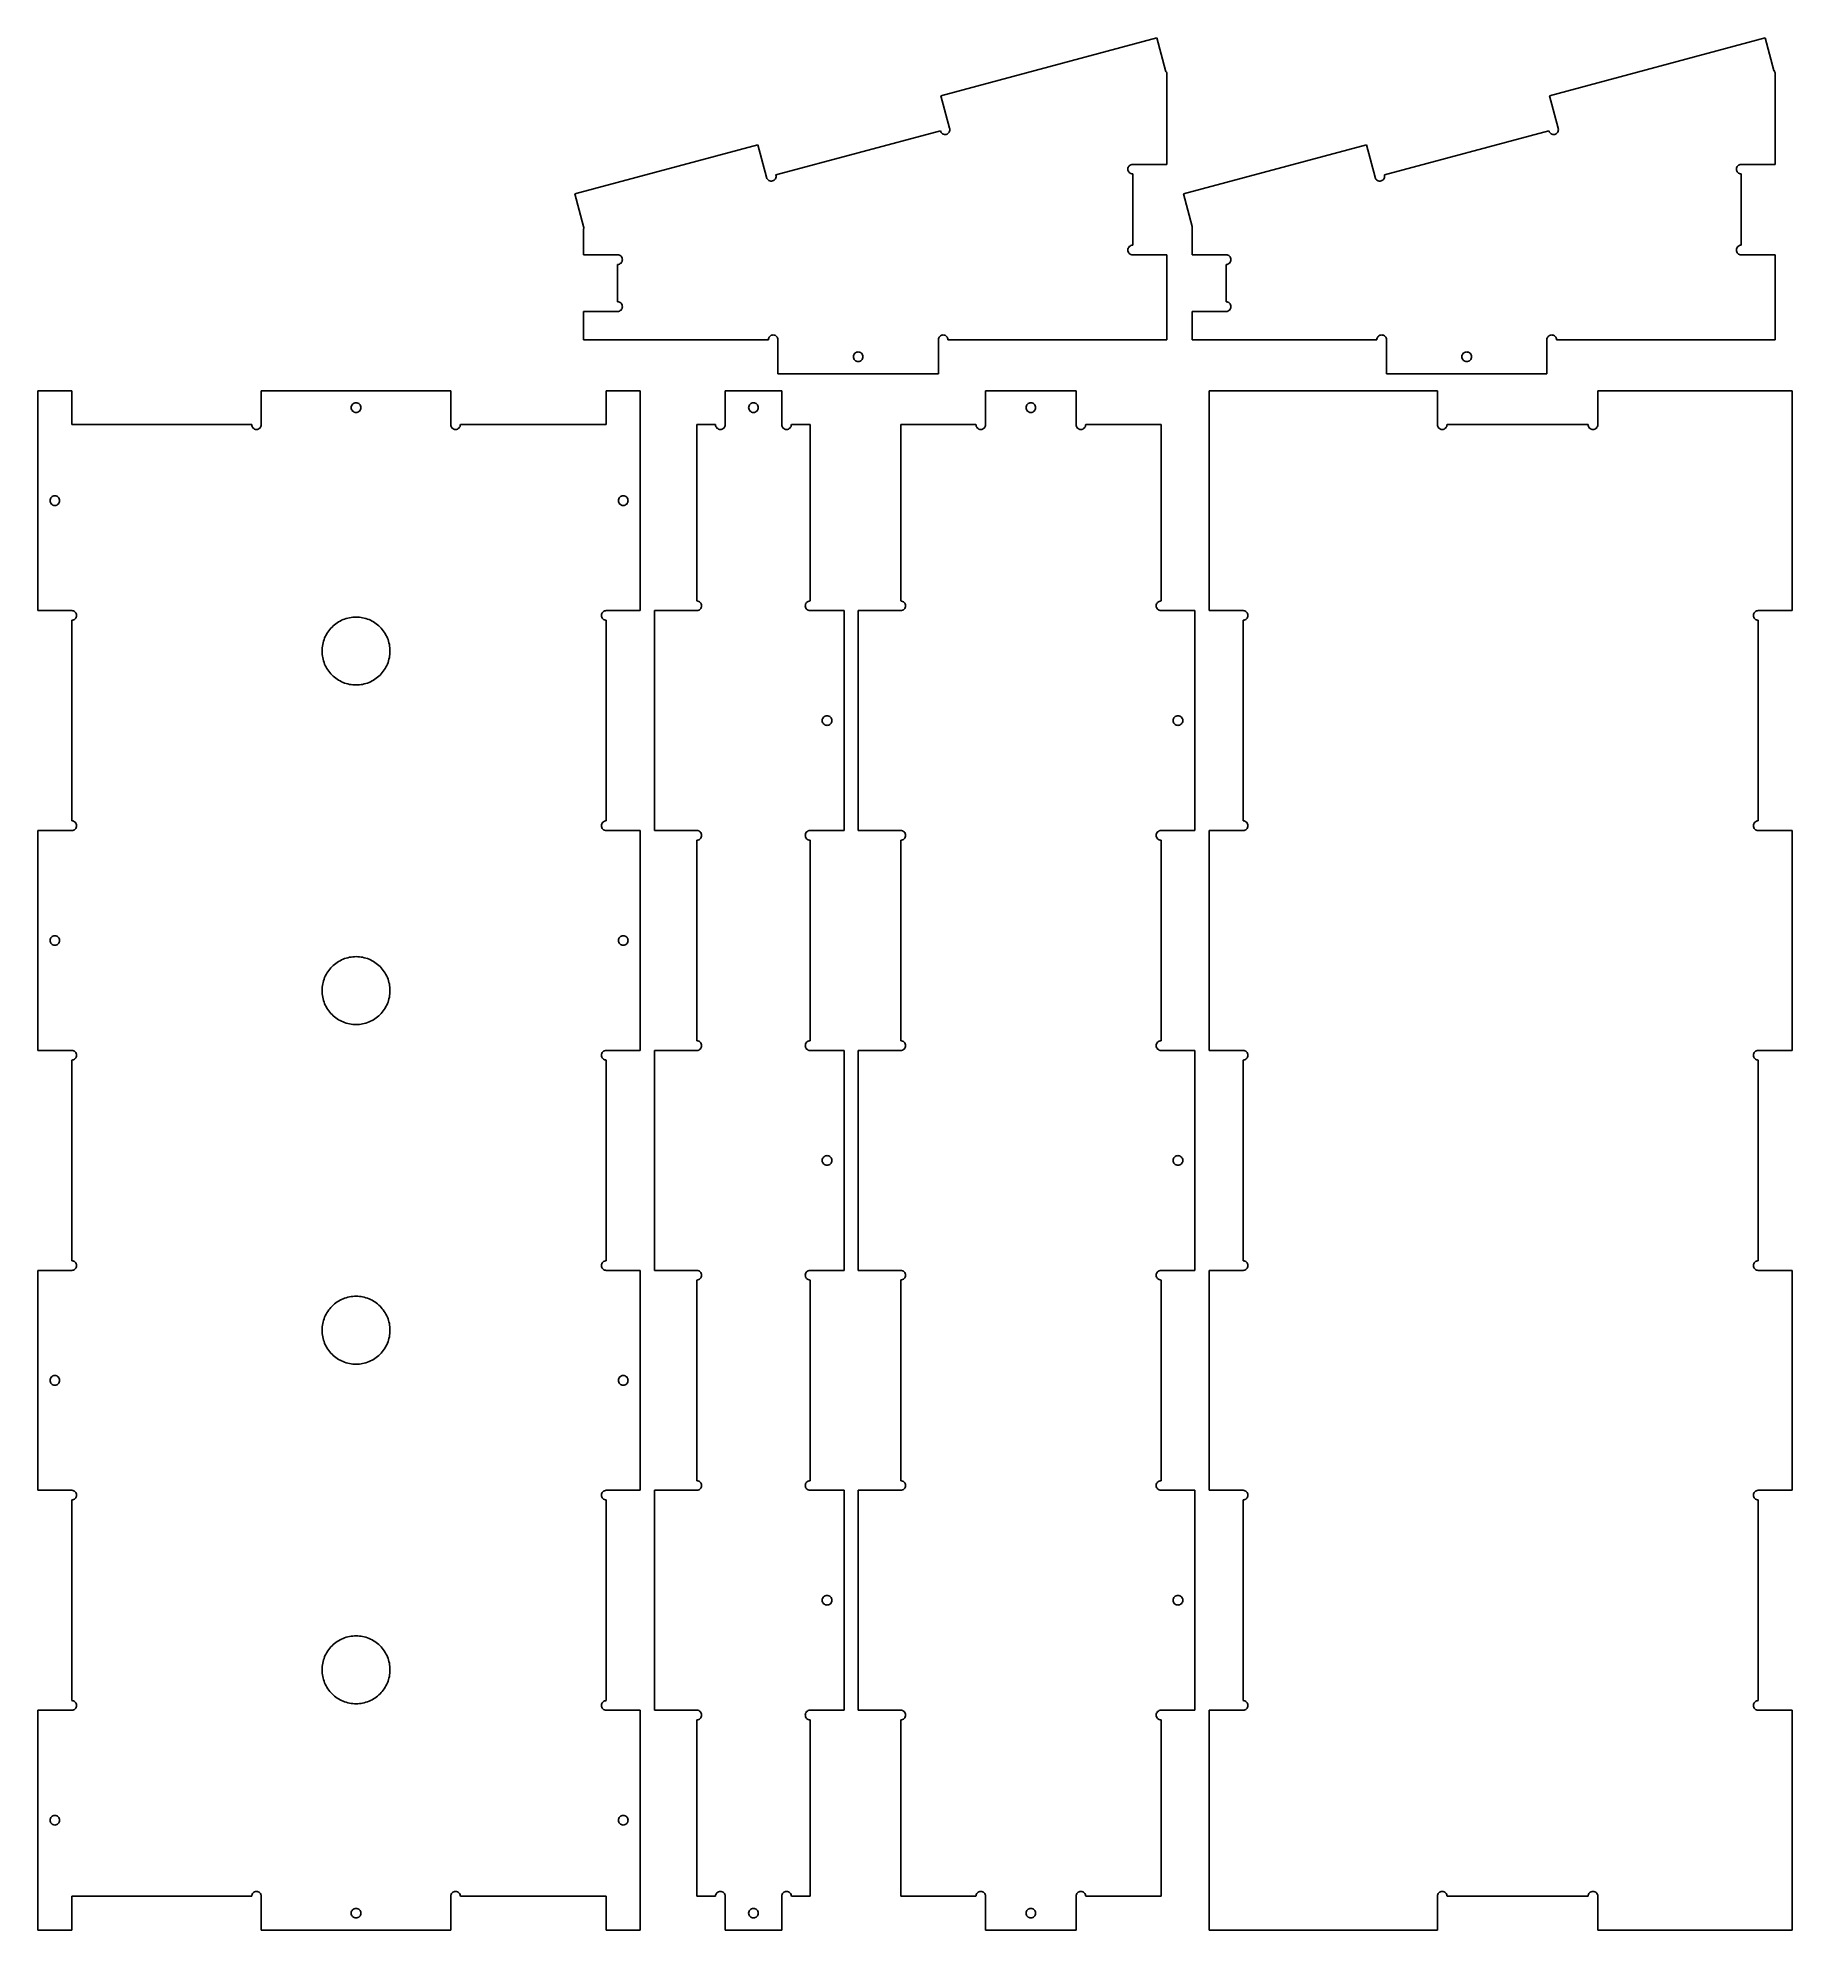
# Model space of a CAD drawing. Header units: metres. Extents: x -213 to 407, y -272 to 397.
import ezdxf

# ---------------------------------------------------------------- set-up
doc = ezdxf.new("R2010")
doc.units = ezdxf.units.M

msp = doc.modelspace()

# ---------------------------------------------------------------- linework, layer by layer
for p, q in [((182.485, 396.679), (106.227, 376.246)), ((185.566, 385.181), (182.485, 396.679)), ((397.485, 396.679), (321.227, 376.246)), ((400.566, 385.181), (397.485, 396.679)), ((185.575, 385.184), (185.566, 385.181)), ((185.591, 385.088), (185.575, 385.184)), ((185.708, 384.776), (185.591, 385.088)), ((185.884, 384.493), (185.708, 384.776)), ((186, 384.37), (185.884, 384.493)), ((186, 351.982), (186, 384.37)), ((400.575, 385.184), (400.566, 385.181)), ((400.591, 385.088), (400.575, 385.184)), ((400.708, 384.776), (400.591, 385.088)), ((400.884, 384.493), (400.708, 384.776)), ((401, 384.37), (400.884, 384.493)), ((401, 351.982), (401, 384.37)), ((106.227, 376.246), (109.308, 364.748)), ((321.227, 376.246), (324.308, 364.748)), ((106.033, 363.871), (47.9166, 348.298)), ((106.049, 363.775), (106.033, 363.871)), ((106.167, 363.463), (106.049, 363.775)), ((106.343, 363.18), (106.167, 363.463)), ((106.57, 362.937), (106.343, 363.18)), ((106.841, 362.743), (106.57, 362.937)), ((107.145, 362.605), (106.841, 362.743)), ((107.469, 362.529), (107.145, 362.605)), ((107.802, 362.518), (107.469, 362.529)), ((108.131, 362.573), (107.802, 362.518)), ((108.443, 362.69), (108.131, 362.573)), ((108.726, 362.866), (108.443, 362.69)), ((108.969, 363.094), (108.726, 362.866)), ((109.163, 363.365), (108.969, 363.094)), ((109.301, 363.668), (109.163, 363.365)), ((109.308, 364.748), (109.299, 364.746)), ((109.299, 364.746), (109.333, 364.655)), ((109.377, 363.993), (109.301, 363.668)), ((109.333, 364.655), (109.388, 364.326)), ((109.388, 364.326), (109.377, 363.993)), ((321.033, 363.871), (262.917, 348.298)), ((321.049, 363.775), (321.033, 363.871)), ((321.167, 363.463), (321.049, 363.775)), ((321.343, 363.18), (321.167, 363.463)), ((321.57, 362.937), (321.343, 363.18)), ((321.841, 362.743), (321.57, 362.937)), ((322.145, 362.605), (321.841, 362.743)), ((322.469, 362.529), (322.145, 362.605)), ((322.802, 362.518), (322.469, 362.529)), ((323.131, 362.573), (322.802, 362.518)), ((323.443, 362.69), (323.131, 362.573)), ((323.726, 362.866), (323.443, 362.69)), ((323.969, 363.094), (323.726, 362.866)), ((324.163, 363.365), (323.969, 363.094)), ((324.301, 363.668), (324.163, 363.365)), ((324.308, 364.748), (324.299, 364.746)), ((324.299, 364.746), (324.333, 364.655)), ((324.377, 363.993), (324.301, 363.668)), ((324.333, 364.655), (324.388, 364.326)), ((324.388, 364.326), (324.377, 363.993)), ((41.5608, 358.918), (-23.1058, 341.591)), ((44.6416, 347.421), (41.5608, 358.918)), ((256.561, 358.918), (191.894, 341.591)), ((259.642, 347.421), (256.561, 358.918)), ((47.9166, 348.298), (47.9508, 348.207)), ((47.9508, 348.207), (48.0051, 347.879)), ((48.0051, 347.879), (47.9942, 347.545)), ((172.3, 350.282), (172.333, 350.614)), ((172.333, 349.95), (172.3, 350.282)), ((172.333, 350.614), (172.429, 350.933)), ((172.429, 349.632), (172.333, 349.95)), ((172.429, 350.933), (172.587, 351.227)), ((172.587, 349.338), (172.429, 349.632)), ((172.587, 351.227), (172.798, 351.484)), ((172.798, 349.08), (172.587, 349.338)), ((172.798, 351.484), (173.056, 351.696)), ((173.056, 348.869), (172.798, 349.08)), ((173.056, 351.696), (173.349, 351.853)), ((173.349, 348.712), (173.056, 348.869)), ((173.349, 351.853), (173.668, 351.949)), ((173.668, 348.615), (173.349, 348.712)), ((173.668, 351.949), (174, 351.982)), ((174, 348.582), (173.668, 348.615)), ((174, 351.982), (186, 351.982)), ((174, 323.4), (174, 348.582)), ((262.917, 348.298), (262.951, 348.207)), ((262.951, 348.207), (263.005, 347.879)), ((263.005, 347.879), (262.994, 347.545)), ((387.3, 350.282), (387.333, 350.614)), ((387.333, 349.95), (387.3, 350.282)), ((387.333, 350.614), (387.429, 350.933)), ((387.429, 349.632), (387.333, 349.95)), ((387.429, 350.933), (387.587, 351.227)), ((387.587, 349.338), (387.429, 349.632)), ((387.587, 351.227), (387.798, 351.484)), ((387.798, 349.08), (387.587, 349.338)), ((387.798, 351.484), (388.056, 351.696)), ((388.056, 348.869), (387.798, 349.08)), ((388.056, 351.696), (388.349, 351.853)), ((388.349, 348.712), (388.056, 348.869)), ((388.349, 351.853), (388.668, 351.949)), ((388.668, 348.615), (388.349, 348.712)), ((388.668, 351.949), (389, 351.982)), ((389, 348.582), (388.668, 348.615)), ((389, 351.982), (401, 351.982)), ((389, 323.4), (389, 348.582)), ((-23.1058, 341.591), (-20, 330)), ((44.6508, 347.423), (44.6416, 347.421)), ((44.6666, 347.327), (44.6508, 347.423)), ((44.784, 347.015), (44.6666, 347.327)), ((44.96, 346.732), (44.784, 347.015)), ((45.1878, 346.489), (44.96, 346.732)), ((45.4587, 346.295), (45.1878, 346.489)), ((45.7623, 346.158), (45.4587, 346.295)), ((46.0868, 346.082), (45.7623, 346.158)), ((46.4199, 346.071), (46.0868, 346.082)), ((46.7487, 346.125), (46.4199, 346.071)), ((47.0606, 346.243), (46.7487, 346.125)), ((47.3436, 346.419), (47.0606, 346.243)), ((47.5869, 346.646), (47.3436, 346.419)), ((47.781, 346.917), (47.5869, 346.646)), ((47.9185, 347.221), (47.781, 346.917)), ((47.9942, 347.545), (47.9185, 347.221)), ((191.894, 341.591), (195, 330)), ((259.651, 347.423), (259.642, 347.421)), ((259.667, 347.327), (259.651, 347.423)), ((259.784, 347.015), (259.667, 347.327)), ((259.96, 346.732), (259.784, 347.015)), ((260.188, 346.489), (259.96, 346.732)), ((260.459, 346.295), (260.188, 346.489)), ((260.762, 346.158), (260.459, 346.295)), ((261.087, 346.082), (260.762, 346.158)), ((261.42, 346.071), (261.087, 346.082)), ((261.749, 346.125), (261.42, 346.071)), ((262.061, 346.243), (261.749, 346.125)), ((262.344, 346.419), (262.061, 346.243)), ((262.587, 346.646), (262.344, 346.419)), ((262.781, 346.917), (262.587, 346.646)), ((262.919, 347.221), (262.781, 346.917)), ((262.994, 347.545), (262.919, 347.221)), ((-20, 330), (-19.9457, 329.671)), ((-19.9566, 329.338), (-20, 329.152)), ((-20, 329.152), (-20, 320)), ((-19.9457, 329.671), (-19.9566, 329.338)), ((195, 330), (195.054, 329.671)), ((195.043, 329.338), (195, 329.152)), ((195, 329.152), (195, 320)), ((195.054, 329.671), (195.043, 329.338)), ((172.3, 321.7), (172.333, 322.032)), ((172.333, 321.368), (172.3, 321.7)), ((172.333, 322.032), (172.429, 322.351)), ((172.429, 321.049), (172.333, 321.368)), ((172.429, 322.351), (172.587, 322.644)), ((172.587, 320.756), (172.429, 321.049)), ((172.587, 322.644), (172.798, 322.902)), ((172.798, 322.902), (173.056, 323.113)), ((173.056, 323.113), (173.349, 323.271)), ((173.349, 323.271), (173.668, 323.367)), ((173.668, 323.367), (174, 323.4)), ((387.3, 321.7), (387.333, 322.032)), ((387.333, 321.368), (387.3, 321.7)), ((387.333, 322.032), (387.429, 322.351)), ((387.429, 321.049), (387.333, 321.368)), ((387.429, 322.351), (387.587, 322.644)), ((387.587, 320.756), (387.429, 321.049)), ((387.587, 322.644), (387.798, 322.902)), ((387.798, 322.902), (388.056, 323.113)), ((388.056, 323.113), (388.349, 323.271)), ((388.349, 323.271), (388.668, 323.367)), ((388.668, 323.367), (389, 323.4)), ((-20, 320), (-8, 320)), ((-8, 320), (-7.66835, 319.967)), ((-7.66835, 316.633), (-8, 316.6)), ((-8, 316.6), (-8, 303.4)), ((-7.66835, 319.967), (-7.34944, 319.871)), ((-7.34944, 316.729), (-7.66835, 316.633)), ((-7.34944, 319.871), (-7.05554, 319.713)), ((-7.05554, 316.886), (-7.34944, 316.729)), ((-7.05554, 319.713), (-6.79793, 319.502)), ((-6.79793, 317.098), (-7.05554, 316.886)), ((-6.79793, 319.502), (-6.5865, 319.244)), ((-6.5865, 317.356), (-6.79793, 317.098)), ((-6.5865, 319.244), (-6.42941, 318.951)), ((-6.42941, 317.649), (-6.5865, 317.356)), ((-6.42941, 318.951), (-6.33267, 318.632)), ((-6.33267, 317.968), (-6.42941, 317.649)), ((-6.33267, 318.632), (-6.3, 318.3)), ((-6.3, 318.3), (-6.33267, 317.968)), ((172.798, 320.498), (172.587, 320.756)), ((173.056, 320.286), (172.798, 320.498)), ((173.349, 320.129), (173.056, 320.286)), ((173.668, 320.033), (173.349, 320.129)), ((174, 320), (173.668, 320.033)), ((186, 320), (174, 320)), ((186, 290), (186, 320)), ((195, 320), (207, 320)), ((207, 320), (207.332, 319.967)), ((207.332, 316.633), (207, 316.6)), ((207, 316.6), (207, 303.4)), ((207.332, 319.967), (207.651, 319.871)), ((207.651, 316.729), (207.332, 316.633)), ((207.651, 319.871), (207.944, 319.713)), ((207.944, 316.886), (207.651, 316.729)), ((207.944, 319.713), (208.202, 319.502)), ((208.202, 317.098), (207.944, 316.886)), ((208.202, 319.502), (208.413, 319.244)), ((208.413, 317.356), (208.202, 317.098)), ((208.413, 319.244), (208.571, 318.951)), ((208.571, 317.649), (208.413, 317.356)), ((208.571, 318.951), (208.667, 318.632)), ((208.667, 317.968), (208.571, 317.649)), ((208.667, 318.632), (208.7, 318.3)), ((208.7, 318.3), (208.667, 317.968)), ((387.798, 320.498), (387.587, 320.756)), ((388.056, 320.286), (387.798, 320.498)), ((388.349, 320.129), (388.056, 320.286)), ((388.668, 320.033), (388.349, 320.129)), ((389, 320), (388.668, 320.033)), ((401, 320), (389, 320)), ((401, 290), (401, 320)), ((-8, 303.4), (-7.66835, 303.367)), ((-7.66835, 303.367), (-7.34944, 303.271)), ((-7.34944, 303.271), (-7.05554, 303.113)), ((-7.05554, 303.113), (-6.79793, 302.902)), ((-6.79793, 302.902), (-6.5865, 302.644)), ((-6.5865, 302.644), (-6.42941, 302.351)), ((-6.42941, 301.049), (-6.5865, 300.756)), ((-6.42941, 302.351), (-6.33267, 302.032)), ((-6.33267, 301.368), (-6.42941, 301.049)), ((-6.33267, 302.032), (-6.3, 301.7)), ((-6.3, 301.7), (-6.33267, 301.368)), ((207, 303.4), (207.332, 303.367)), ((207.332, 303.367), (207.651, 303.271)), ((207.651, 303.271), (207.944, 303.113)), ((207.944, 303.113), (208.202, 302.902)), ((208.202, 302.902), (208.413, 302.644)), ((208.413, 302.644), (208.571, 302.351)), ((208.571, 301.049), (208.413, 300.756)), ((208.571, 302.351), (208.667, 302.032)), ((208.667, 301.368), (208.571, 301.049)), ((208.667, 302.032), (208.7, 301.7)), ((208.7, 301.7), (208.667, 301.368)), ((-8, 300), (-20, 300)), ((-20, 300), (-20, 290)), ((-7.66835, 300.033), (-8, 300)), ((-7.34944, 300.129), (-7.66835, 300.033)), ((-7.05554, 300.286), (-7.34944, 300.129)), ((-6.79793, 300.498), (-7.05554, 300.286)), ((-6.5865, 300.756), (-6.79793, 300.498)), ((207, 300), (195, 300)), ((195, 300), (195, 290)), ((207.332, 300.033), (207, 300)), ((207.651, 300.129), (207.332, 300.033)), ((207.944, 300.286), (207.651, 300.129)), ((208.202, 300.498), (207.944, 300.286)), ((208.413, 300.756), (208.202, 300.498)), ((-20, 290), (45.2667, 290)), ((45.2667, 290), (45.2993, 290.332)), ((45.2993, 290.332), (45.3961, 290.651)), ((45.3961, 290.651), (45.5532, 290.944)), ((45.5532, 290.944), (45.7646, 291.202)), ((45.7646, 291.202), (46.0222, 291.413)), ((46.0222, 291.413), (46.3161, 291.571)), ((46.3161, 291.571), (46.635, 291.667)), ((46.635, 291.667), (46.9667, 291.7)), ((46.9667, 291.7), (47.2983, 291.667)), ((47.2983, 291.667), (47.6172, 291.571)), ((47.6172, 291.571), (47.9111, 291.413)), ((47.9111, 291.413), (48.1687, 291.202)), ((48.1687, 291.202), (48.3802, 290.944)), ((48.3802, 290.944), (48.5372, 290.651)), ((48.5372, 290.651), (48.634, 290.332)), ((48.634, 290.332), (48.6667, 290)), ((48.6667, 290), (48.6667, 278)), ((105.333, 290), (105.366, 290.332)), ((105.333, 278), (105.333, 290)), ((105.366, 290.332), (105.463, 290.651)), ((105.463, 290.651), (105.62, 290.944)), ((105.62, 290.944), (105.831, 291.202)), ((105.831, 291.202), (106.089, 291.413)), ((106.089, 291.413), (106.383, 291.571)), ((106.383, 291.571), (106.702, 291.667)), ((106.702, 291.667), (107.033, 291.7)), ((107.033, 291.7), (107.365, 291.667)), ((107.365, 291.667), (107.684, 291.571)), ((107.684, 291.571), (107.978, 291.413)), ((107.978, 291.413), (108.235, 291.202)), ((108.235, 291.202), (108.447, 290.944)), ((108.447, 290.944), (108.604, 290.651)), ((108.604, 290.651), (108.701, 290.332)), ((108.701, 290.332), (108.733, 290)), ((108.733, 290), (186, 290)), ((195, 290), (260.267, 290)), ((260.267, 290), (260.299, 290.332)), ((260.299, 290.332), (260.396, 290.651)), ((260.396, 290.651), (260.553, 290.944)), ((260.553, 290.944), (260.765, 291.202)), ((260.765, 291.202), (261.022, 291.413)), ((261.022, 291.413), (261.316, 291.571)), ((261.316, 291.571), (261.635, 291.667)), ((261.635, 291.667), (261.967, 291.7)), ((261.967, 291.7), (262.298, 291.667)), ((262.298, 291.667), (262.617, 291.571)), ((262.617, 291.571), (262.911, 291.413)), ((262.911, 291.413), (263.169, 291.202)), ((263.169, 291.202), (263.38, 290.944)), ((263.38, 290.944), (263.537, 290.651)), ((263.537, 290.651), (263.634, 290.332)), ((263.634, 290.332), (263.667, 290)), ((263.667, 290), (263.667, 278)), ((320.333, 290), (320.366, 290.332)), ((320.333, 278), (320.333, 290)), ((320.366, 290.332), (320.463, 290.651)), ((320.463, 290.651), (320.62, 290.944)), ((320.62, 290.944), (320.831, 291.202)), ((320.831, 291.202), (321.089, 291.413)), ((321.089, 291.413), (321.383, 291.571)), ((321.383, 291.571), (321.702, 291.667)), ((321.702, 291.667), (322.033, 291.7)), ((322.033, 291.7), (322.365, 291.667)), ((322.365, 291.667), (322.684, 291.571)), ((322.684, 291.571), (322.978, 291.413)), ((322.978, 291.413), (323.235, 291.202)), ((323.235, 291.202), (323.447, 290.944)), ((323.447, 290.944), (323.604, 290.651)), ((323.604, 290.651), (323.701, 290.332)), ((323.701, 290.332), (323.733, 290)), ((323.733, 290), (401, 290)), ((75.3, 284), (75.3327, 284.332)), ((75.3327, 283.668), (75.3, 284)), ((75.3327, 284.332), (75.4294, 284.651)), ((75.4294, 283.349), (75.3327, 283.668)), ((75.4294, 284.651), (75.5865, 284.944)), ((75.5865, 283.056), (75.4294, 283.349)), ((75.5865, 284.944), (75.7979, 285.202)), ((75.7979, 282.798), (75.5865, 283.056)), ((75.7979, 285.202), (76.0555, 285.414)), ((76.0555, 282.587), (75.7979, 282.798)), ((76.0555, 285.414), (76.3494, 285.571)), ((76.3494, 282.429), (76.0555, 282.587)), ((76.3494, 285.571), (76.6683, 285.667)), ((76.6683, 282.333), (76.3494, 282.429)), ((76.6683, 285.667), (77, 285.7)), ((77, 282.3), (76.6683, 282.333)), ((77, 285.7), (77.3316, 285.667)), ((77.3316, 282.333), (77, 282.3)), ((77.3316, 285.667), (77.6506, 285.571)), ((77.6506, 282.429), (77.3316, 282.333)), ((77.6506, 285.571), (77.9445, 285.414)), ((77.9445, 282.587), (77.6506, 282.429)), ((77.9445, 285.414), (78.2021, 285.202)), ((78.2021, 282.798), (77.9445, 282.587)), ((78.2021, 285.202), (78.4135, 284.944)), ((78.4135, 283.056), (78.2021, 282.798)), ((78.4135, 284.944), (78.5706, 284.651)), ((78.5706, 283.349), (78.4135, 283.056)), ((78.5706, 284.651), (78.6673, 284.332)), ((78.6673, 283.668), (78.5706, 283.349)), ((78.6673, 284.332), (78.7, 284)), ((78.7, 284), (78.6673, 283.668)), ((290.3, 284), (290.333, 284.332)), ((290.333, 283.668), (290.3, 284)), ((290.333, 284.332), (290.429, 284.651)), ((290.429, 283.349), (290.333, 283.668)), ((290.429, 284.651), (290.586, 284.944)), ((290.586, 283.056), (290.429, 283.349)), ((290.586, 284.944), (290.798, 285.202)), ((290.798, 282.798), (290.586, 283.056)), ((290.798, 285.202), (291.056, 285.414)), ((291.056, 282.587), (290.798, 282.798)), ((291.056, 285.414), (291.349, 285.571)), ((291.349, 282.429), (291.056, 282.587)), ((291.349, 285.571), (291.668, 285.667)), ((291.668, 282.333), (291.349, 282.429)), ((291.668, 285.667), (292, 285.7)), ((292, 282.3), (291.668, 282.333)), ((292, 285.7), (292.332, 285.667)), ((292.332, 282.333), (292, 282.3)), ((292.332, 285.667), (292.651, 285.571)), ((292.651, 282.429), (292.332, 282.333)), ((292.651, 285.571), (292.944, 285.414)), ((292.944, 282.587), (292.651, 282.429)), ((292.944, 285.414), (293.202, 285.202)), ((293.202, 282.798), (292.944, 282.587)), ((293.202, 285.202), (293.413, 284.944)), ((293.413, 283.056), (293.202, 282.798)), ((293.413, 284.944), (293.571, 284.651)), ((293.571, 283.349), (293.413, 283.056)), ((293.571, 284.651), (293.667, 284.332)), ((293.667, 283.668), (293.571, 283.349)), ((293.667, 284.332), (293.7, 284)), ((293.7, 284), (293.667, 283.668)), ((48.6667, 278), (105.333, 278)), ((263.667, 278), (320.333, 278)), ((-200.844, 272), (-212.844, 272)), ((-212.844, 272), (-212.844, 194.286)), ((-200.844, 260), (-200.844, 272)), ((-66.9478, 272), (-133.896, 272)), ((-133.896, 272), (-133.896, 260)), ((-101.366, 267.413), (-101.072, 267.571)), ((-101.072, 267.571), (-100.753, 267.667)), ((-100.753, 267.667), (-100.422, 267.7)), ((-100.422, 267.7), (-100.09, 267.667)), ((-100.09, 267.667), (-99.7712, 267.571)), ((-99.7712, 267.571), (-99.4773, 267.413)), ((-66.9478, 260), (-66.9478, 272)), ((0, 272), (-12, 272)), ((-12, 272), (-12, 260)), ((0, 194.286), (0, 272)), ((50, 272), (30, 272)), ((30, 272), (30, 260)), ((39.0555, 267.413), (39.3494, 267.571)), ((39.3494, 267.571), (39.6684, 267.667)), ((39.6684, 267.667), (40, 267.7)), ((40, 267.7), (40.3317, 267.667)), ((40.3317, 267.667), (40.6506, 267.571)), ((40.6506, 267.571), (40.9445, 267.413)), ((50, 260), (50, 272)), ((154, 272), (122.018, 272)), ((122.018, 272), (122.018, 260)), ((137.064, 267.413), (137.358, 267.571)), ((137.358, 267.571), (137.677, 267.667)), ((137.677, 267.667), (138.009, 267.7)), ((138.009, 267.7), (138.341, 267.667)), ((138.341, 267.667), (138.66, 267.571)), ((138.66, 267.571), (138.953, 267.413)), ((154, 260), (154, 272)), ((281.667, 272), (201, 272)), ((201, 272), (201, 194.286)), ((281.667, 260), (281.667, 272)), ((407, 272), (338.333, 272)), ((338.333, 272), (338.333, 260)), ((407, 194.286), (407, 272)), ((-102.122, 266), (-102.089, 266.332)), ((-102.089, 265.668), (-102.122, 266)), ((-102.089, 266.332), (-101.992, 266.651)), ((-101.992, 265.349), (-102.089, 265.668)), ((-101.992, 266.651), (-101.835, 266.944)), ((-101.835, 265.056), (-101.992, 265.349)), ((-101.835, 266.944), (-101.624, 267.202)), ((-101.624, 264.798), (-101.835, 265.056)), ((-101.624, 267.202), (-101.366, 267.413)), ((-101.366, 264.586), (-101.624, 264.798)), ((-101.072, 264.429), (-101.366, 264.586)), ((-100.753, 264.333), (-101.072, 264.429)), ((-100.422, 264.3), (-100.753, 264.333)), ((-100.09, 264.333), (-100.422, 264.3)), ((-99.7712, 264.429), (-100.09, 264.333)), ((-99.4773, 264.586), (-99.7712, 264.429)), ((-99.4773, 267.413), (-99.2197, 267.202)), ((-99.2197, 264.798), (-99.4773, 264.586)), ((-99.2197, 267.202), (-99.0083, 266.944)), ((-99.0083, 265.056), (-99.2197, 264.798)), ((-99.0083, 266.944), (-98.8512, 266.651)), ((-98.8512, 265.349), (-99.0083, 265.056)), ((-98.8512, 266.651), (-98.7544, 266.332)), ((-98.7544, 265.668), (-98.8512, 265.349)), ((-98.7544, 266.332), (-98.7218, 266)), ((-98.7218, 266), (-98.7544, 265.668)), ((38.3, 266), (38.3327, 266.332)), ((38.3327, 265.668), (38.3, 266)), ((38.3327, 266.332), (38.4294, 266.651)), ((38.4294, 265.349), (38.3327, 265.668)), ((38.4294, 266.651), (38.5865, 266.944)), ((38.5865, 265.056), (38.4294, 265.349)), ((38.5865, 266.944), (38.7979, 267.202)), ((38.7979, 264.798), (38.5865, 265.056)), ((38.7979, 267.202), (39.0555, 267.413)), ((39.0555, 264.586), (38.7979, 264.798)), ((39.3494, 264.429), (39.0555, 264.586)), ((39.6684, 264.333), (39.3494, 264.429)), ((40, 264.3), (39.6684, 264.333)), ((40.3317, 264.333), (40, 264.3)), ((40.6506, 264.429), (40.3317, 264.333)), ((40.9445, 264.586), (40.6506, 264.429)), ((40.9445, 267.413), (41.2021, 267.202)), ((41.2021, 264.798), (40.9445, 264.586)), ((41.2021, 267.202), (41.4135, 266.944)), ((41.4135, 265.056), (41.2021, 264.798)), ((41.4135, 266.944), (41.5706, 266.651)), ((41.5706, 265.349), (41.4135, 265.056)), ((41.5706, 266.651), (41.6673, 266.332)), ((41.6673, 265.668), (41.5706, 265.349)), ((41.6673, 266.332), (41.7, 266)), ((41.7, 266), (41.6673, 265.668)), ((136.309, 266), (136.342, 266.332)), ((136.342, 265.668), (136.309, 266)), ((136.342, 266.332), (136.438, 266.651)), ((136.438, 265.349), (136.342, 265.668)), ((136.438, 266.651), (136.595, 266.944)), ((136.595, 265.056), (136.438, 265.349)), ((136.595, 266.944), (136.807, 267.202)), ((136.807, 264.798), (136.595, 265.056)), ((136.807, 267.202), (137.064, 267.413)), ((137.064, 264.586), (136.807, 264.798)), ((137.358, 264.429), (137.064, 264.586)), ((137.677, 264.333), (137.358, 264.429)), ((138.009, 264.3), (137.677, 264.333)), ((138.341, 264.333), (138.009, 264.3)), ((138.66, 264.429), (138.341, 264.333)), ((138.953, 264.586), (138.66, 264.429)), ((138.953, 267.413), (139.211, 267.202)), ((139.211, 264.798), (138.953, 264.586)), ((139.211, 267.202), (139.422, 266.944)), ((139.422, 265.056), (139.211, 264.798)), ((139.422, 266.944), (139.58, 266.651)), ((139.58, 265.349), (139.422, 265.056)), ((139.58, 266.651), (139.676, 266.332)), ((139.676, 265.668), (139.58, 265.349)), ((139.676, 266.332), (139.709, 266)), ((139.709, 266), (139.676, 265.668)), ((-137.296, 260), (-200.844, 260)), ((-137.263, 259.668), (-137.296, 260)), ((-137.166, 259.349), (-137.263, 259.668)), ((-137.009, 259.056), (-137.166, 259.349)), ((-136.798, 258.798), (-137.009, 259.056)), ((-136.54, 258.586), (-136.798, 258.798)), ((-136.246, 258.429), (-136.54, 258.586)), ((-135.927, 258.333), (-136.246, 258.429)), ((-135.596, 258.3), (-135.927, 258.333)), ((-135.264, 258.333), (-135.596, 258.3)), ((-134.945, 258.429), (-135.264, 258.333)), ((-134.651, 258.586), (-134.945, 258.429)), ((-134.394, 258.798), (-134.651, 258.586)), ((-134.182, 259.056), (-134.394, 258.798)), ((-134.025, 259.349), (-134.182, 259.056)), ((-133.928, 259.668), (-134.025, 259.349)), ((-133.896, 260), (-133.928, 259.668)), ((-66.9152, 259.668), (-66.9478, 260)), ((-66.8184, 259.349), (-66.9152, 259.668)), ((-66.6613, 259.056), (-66.8184, 259.349)), ((-66.4499, 258.798), (-66.6613, 259.056)), ((-66.1923, 258.587), (-66.4499, 258.798)), ((-65.8984, 258.429), (-66.1923, 258.587)), ((-65.5795, 258.333), (-65.8984, 258.429)), ((-65.2478, 258.3), (-65.5795, 258.333)), ((-64.9162, 258.333), (-65.2478, 258.3)), ((-64.5973, 258.429), (-64.9162, 258.333)), ((-64.3034, 258.587), (-64.5973, 258.429)), ((-64.0458, 258.798), (-64.3034, 258.587)), ((-63.8343, 259.056), (-64.0458, 258.798)), ((-63.6772, 259.349), (-63.8343, 259.056)), ((-63.5805, 259.668), (-63.6772, 259.349)), ((-63.5478, 260), (-63.5805, 259.668)), ((-12, 260), (-63.5478, 260)), ((26.6, 260), (20, 260)), ((20, 260), (20, 197.686)), ((26.6327, 259.668), (26.6, 260)), ((26.7294, 259.349), (26.6327, 259.668)), ((26.8865, 259.056), (26.7294, 259.349)), ((27.0979, 258.798), (26.8865, 259.056)), ((27.3555, 258.587), (27.0979, 258.798)), ((27.6494, 258.429), (27.3555, 258.587)), ((27.9684, 258.333), (27.6494, 258.429)), ((28.3, 258.3), (27.9684, 258.333)), ((28.6317, 258.333), (28.3, 258.3)), ((28.9506, 258.429), (28.6317, 258.333)), ((29.2445, 258.587), (28.9506, 258.429)), ((29.5021, 258.798), (29.2445, 258.587)), ((29.7135, 259.056), (29.5021, 258.798)), ((29.8706, 259.349), (29.7135, 259.056)), ((29.9673, 259.668), (29.8706, 259.349)), ((30, 260), (29.9673, 259.668)), ((50.0327, 259.668), (50, 260)), ((50.1294, 259.349), (50.0327, 259.668)), ((50.2865, 259.056), (50.1294, 259.349)), ((50.4979, 258.798), (50.2865, 259.056)), ((50.7555, 258.587), (50.4979, 258.798)), ((51.0494, 258.429), (50.7555, 258.587)), ((51.3683, 258.333), (51.0494, 258.429)), ((51.7, 258.3), (51.3683, 258.333)), ((52.0317, 258.333), (51.7, 258.3)), ((52.3506, 258.429), (52.0317, 258.333)), ((52.6445, 258.587), (52.3506, 258.429)), ((52.9021, 258.798), (52.6445, 258.587)), ((53.1135, 259.056), (52.9021, 258.798)), ((53.2706, 259.349), (53.1135, 259.056)), ((53.3673, 259.668), (53.2706, 259.349)), ((53.4, 260), (53.3673, 259.668)), ((60, 260), (53.4, 260)), ((60, 197.686), (60, 260)), ((118.618, 260), (92.0179, 260)), ((92.0179, 260), (92.0179, 197.686)), ((118.651, 259.668), (118.618, 260)), ((118.747, 259.349), (118.651, 259.668)), ((118.904, 259.056), (118.747, 259.349)), ((119.116, 258.798), (118.904, 259.056)), ((119.373, 258.587), (119.116, 258.798)), ((119.667, 258.429), (119.373, 258.587)), ((119.986, 258.333), (119.667, 258.429)), ((120.318, 258.3), (119.986, 258.333)), ((120.65, 258.333), (120.318, 258.3)), ((120.968, 258.429), (120.65, 258.333)), ((121.262, 258.587), (120.968, 258.429)), ((121.52, 258.798), (121.262, 258.587)), ((121.731, 259.056), (121.52, 258.798)), ((121.888, 259.349), (121.731, 259.056)), ((121.985, 259.668), (121.888, 259.349)), ((122.018, 260), (121.985, 259.668)), ((154.033, 259.668), (154, 260)), ((154.129, 259.349), (154.033, 259.668)), ((154.287, 259.056), (154.129, 259.349)), ((154.498, 258.798), (154.287, 259.056)), ((154.756, 258.587), (154.498, 258.798)), ((155.049, 258.429), (154.756, 258.587)), ((155.368, 258.333), (155.049, 258.429)), ((155.7, 258.3), (155.368, 258.333)), ((156.032, 258.333), (155.7, 258.3)), ((156.351, 258.429), (156.032, 258.333)), ((156.644, 258.587), (156.351, 258.429)), ((156.902, 258.798), (156.644, 258.587)), ((157.114, 259.056), (156.902, 258.798)), ((157.271, 259.349), (157.114, 259.056)), ((157.367, 259.668), (157.271, 259.349)), ((157.4, 260), (157.367, 259.668)), ((184, 260), (157.4, 260)), ((184, 197.686), (184, 260)), ((281.699, 259.668), (281.667, 260)), ((281.796, 259.349), (281.699, 259.668)), ((281.953, 259.056), (281.796, 259.349)), ((282.165, 258.798), (281.953, 259.056)), ((282.422, 258.587), (282.165, 258.798)), ((282.716, 258.429), (282.422, 258.587)), ((283.035, 258.333), (282.716, 258.429)), ((283.367, 258.3), (283.035, 258.333)), ((283.698, 258.333), (283.367, 258.3)), ((284.017, 258.429), (283.698, 258.333)), ((284.311, 258.587), (284.017, 258.429)), ((284.569, 258.798), (284.311, 258.587)), ((284.78, 259.056), (284.569, 258.798)), ((284.937, 259.349), (284.78, 259.056)), ((285.034, 259.668), (284.937, 259.349)), ((285.067, 260), (285.034, 259.668)), ((334.933, 260), (285.067, 260)), ((334.966, 259.668), (334.933, 260)), ((335.063, 259.349), (334.966, 259.668)), ((335.22, 259.056), (335.063, 259.349)), ((335.431, 258.798), (335.22, 259.056)), ((335.689, 258.586), (335.431, 258.798)), ((335.983, 258.429), (335.689, 258.586)), ((336.302, 258.333), (335.983, 258.429)), ((336.633, 258.3), (336.302, 258.333)), ((336.965, 258.333), (336.633, 258.3)), ((337.284, 258.429), (336.965, 258.333)), ((337.578, 258.586), (337.284, 258.429)), ((337.835, 258.798), (337.578, 258.586)), ((338.047, 259.056), (337.835, 258.798)), ((338.204, 259.349), (338.047, 259.056)), ((338.301, 259.668), (338.204, 259.349)), ((338.333, 260), (338.301, 259.668)), ((-208.414, 233.793), (-208.257, 234.087)), ((-208.257, 234.087), (-208.046, 234.345)), ((-208.046, 234.345), (-207.788, 234.556)), ((-207.788, 234.556), (-207.494, 234.713)), ((-207.494, 234.713), (-207.175, 234.81)), ((-207.175, 234.81), (-206.844, 234.843)), ((-206.844, 234.843), (-206.512, 234.81)), ((-206.512, 234.81), (-206.193, 234.713)), ((-206.193, 234.713), (-205.899, 234.556)), ((-205.899, 234.556), (-205.641, 234.345)), ((-205.641, 234.345), (-205.43, 234.087)), ((-205.43, 234.087), (-205.273, 233.793)), ((-7.57059, 233.793), (-7.4135, 234.087)), ((-7.4135, 234.087), (-7.20207, 234.345)), ((-7.20207, 234.345), (-6.94446, 234.556)), ((-6.94446, 234.556), (-6.65056, 234.713)), ((-6.65056, 234.713), (-6.33165, 234.81)), ((-6.33165, 234.81), (-5.99998, 234.843)), ((-5.99998, 234.843), (-5.66833, 234.81)), ((-5.66833, 234.81), (-5.34943, 234.713)), ((-5.34943, 234.713), (-5.05553, 234.556)), ((-5.05553, 234.556), (-4.79791, 234.345)), ((-4.79791, 234.345), (-4.58649, 234.087)), ((-4.58649, 234.087), (-4.4294, 233.793)), ((-208.544, 233.143), (-208.511, 233.475)), ((-208.511, 232.811), (-208.544, 233.143)), ((-208.511, 233.475), (-208.414, 233.793)), ((-208.414, 232.492), (-208.511, 232.811)), ((-208.257, 232.198), (-208.414, 232.492)), ((-208.046, 231.941), (-208.257, 232.198)), ((-207.788, 231.729), (-208.046, 231.941)), ((-207.494, 231.572), (-207.788, 231.729)), ((-207.175, 231.476), (-207.494, 231.572)), ((-206.844, 231.443), (-207.175, 231.476)), ((-206.512, 231.476), (-206.844, 231.443)), ((-206.193, 231.572), (-206.512, 231.476)), ((-205.899, 231.729), (-206.193, 231.572)), ((-205.641, 231.941), (-205.899, 231.729)), ((-205.43, 232.198), (-205.641, 231.941)), ((-205.273, 232.492), (-205.43, 232.198)), ((-205.273, 233.793), (-205.176, 233.475)), ((-205.176, 232.811), (-205.273, 232.492)), ((-205.176, 233.475), (-205.144, 233.143)), ((-205.144, 233.143), (-205.176, 232.811)), ((-7.7, 233.143), (-7.66733, 233.475)), ((-7.66733, 232.811), (-7.7, 233.143)), ((-7.66733, 233.475), (-7.57059, 233.793)), ((-7.57059, 232.492), (-7.66733, 232.811)), ((-7.4135, 232.198), (-7.57059, 232.492)), ((-7.20207, 231.941), (-7.4135, 232.198)), ((-6.94446, 231.729), (-7.20207, 231.941)), ((-6.65056, 231.572), (-6.94446, 231.729)), ((-6.33165, 231.476), (-6.65056, 231.572)), ((-5.99998, 231.443), (-6.33165, 231.476)), ((-5.66833, 231.476), (-5.99998, 231.443)), ((-5.34943, 231.572), (-5.66833, 231.476)), ((-5.05553, 231.729), (-5.34943, 231.572)), ((-4.79791, 231.941), (-5.05553, 231.729)), ((-4.58649, 232.198), (-4.79791, 231.941)), ((-4.4294, 232.492), (-4.58649, 232.198)), ((-4.4294, 233.793), (-4.33266, 233.475)), ((-4.33266, 232.811), (-4.4294, 232.492)), ((-4.33266, 233.475), (-4.29999, 233.143)), ((-4.29999, 233.143), (-4.33266, 232.811)), ((-212.844, 194.286), (-200.844, 194.286)), ((-200.844, 194.286), (-200.512, 194.253)), ((-200.512, 194.253), (-200.193, 194.156)), ((-200.193, 194.156), (-199.899, 193.999)), ((-199.899, 193.999), (-199.641, 193.788)), ((-13.2021, 193.788), (-12.9444, 193.999)), ((-12.9444, 193.999), (-12.6505, 194.156)), ((-12.6505, 194.156), (-12.3316, 194.253)), ((-12.3316, 194.253), (-12, 194.286)), ((-12, 194.286), (0, 194.286)), ((20, 194.286), (5, 194.286)), ((5, 194.286), (5, 116.571)), ((20, 197.686), (20.3316, 197.653)), ((20.3316, 194.318), (20, 194.286)), ((20.3316, 197.653), (20.6506, 197.556)), ((20.6506, 194.415), (20.3316, 194.318)), ((20.6506, 197.556), (20.9445, 197.399)), ((20.9445, 194.572), (20.6506, 194.415)), ((20.9445, 197.399), (21.2021, 197.188)), ((21.2021, 194.784), (20.9445, 194.572)), ((21.2021, 197.188), (21.4135, 196.93)), ((21.4135, 195.041), (21.2021, 194.784)), ((21.4135, 196.93), (21.5706, 196.636)), ((21.5706, 195.335), (21.4135, 195.041)), ((21.5706, 196.636), (21.6673, 196.317)), ((21.6673, 195.654), (21.5706, 195.335)), ((21.6673, 196.317), (21.7, 195.986)), ((21.7, 195.986), (21.6673, 195.654)), ((58.3, 195.986), (58.3327, 196.317)), ((58.3327, 195.654), (58.3, 195.986)), ((58.3327, 196.317), (58.4294, 196.636)), ((58.4294, 195.335), (58.3327, 195.654)), ((58.4294, 196.636), (58.5865, 196.93)), ((58.5865, 195.041), (58.4294, 195.335)), ((58.5865, 196.93), (58.7979, 197.188)), ((58.7979, 194.784), (58.5865, 195.041)), ((58.7979, 197.188), (59.0555, 197.399)), ((59.0555, 194.572), (58.7979, 194.784)), ((59.0555, 197.399), (59.3494, 197.556)), ((59.3494, 194.415), (59.0555, 194.572)), ((59.3494, 197.556), (59.6684, 197.653)), ((59.6684, 194.318), (59.3494, 194.415)), ((59.6684, 197.653), (60, 197.686)), ((60, 194.286), (59.6684, 194.318)), ((72, 194.286), (60, 194.286)), ((72, 116.571), (72, 194.286)), ((92.0179, 194.286), (77.0179, 194.286)), ((77.0179, 194.286), (77.0179, 116.571)), ((92.0179, 197.686), (92.3495, 197.653)), ((92.3495, 194.318), (92.0179, 194.286)), ((92.3495, 197.653), (92.6684, 197.556)), ((92.6684, 194.415), (92.3495, 194.318)), ((92.6684, 197.556), (92.9623, 197.399)), ((92.9623, 194.572), (92.6684, 194.415)), ((92.9623, 197.399), (93.2199, 197.188)), ((93.2199, 194.784), (92.9623, 194.572)), ((93.2199, 197.188), (93.4314, 196.93)), ((93.4314, 195.041), (93.2199, 194.784)), ((93.4314, 196.93), (93.5885, 196.636)), ((93.5885, 195.335), (93.4314, 195.041)), ((93.5885, 196.636), (93.6852, 196.317)), ((93.6852, 195.654), (93.5885, 195.335)), ((93.6852, 196.317), (93.7179, 195.986)), ((93.7179, 195.986), (93.6852, 195.654)), ((182.3, 195.986), (182.333, 196.317)), ((182.333, 195.654), (182.3, 195.986)), ((182.333, 196.317), (182.429, 196.636)), ((182.429, 195.335), (182.333, 195.654)), ((182.429, 196.636), (182.587, 196.93)), ((182.587, 195.041), (182.429, 195.335)), ((182.587, 196.93), (182.798, 197.188)), ((182.798, 194.784), (182.587, 195.041)), ((182.798, 197.188), (183.056, 197.399)), ((183.056, 194.572), (182.798, 194.784)), ((183.056, 197.399), (183.349, 197.556)), ((183.349, 194.415), (183.056, 194.572)), ((183.349, 197.556), (183.668, 197.653)), ((183.668, 194.318), (183.349, 194.415)), ((183.668, 197.653), (184, 197.686)), ((184, 194.286), (183.668, 194.318)), ((196, 194.286), (184, 194.286)), ((196, 116.571), (196, 194.286)), ((201, 194.286), (213, 194.286)), ((213, 194.286), (213.332, 194.253)), ((213.332, 194.253), (213.651, 194.156)), ((213.651, 194.156), (213.944, 193.999)), ((213.944, 193.999), (214.202, 193.788)), ((393.798, 193.788), (394.056, 193.999)), ((394.056, 193.999), (394.349, 194.156)), ((394.349, 194.156), (394.668, 194.253)), ((394.668, 194.253), (395, 194.286)), ((395, 194.286), (407, 194.286)), ((-200.512, 190.918), (-200.844, 190.886)), ((-200.844, 190.886), (-200.844, 119.971)), ((-200.193, 191.015), (-200.512, 190.918)), ((-199.899, 191.172), (-200.193, 191.015)), ((-199.641, 191.384), (-199.899, 191.172)), ((-199.641, 193.788), (-199.43, 193.53)), ((-199.43, 191.641), (-199.641, 191.384)), ((-199.43, 193.53), (-199.273, 193.236)), ((-199.273, 191.935), (-199.43, 191.641)), ((-199.273, 193.236), (-199.176, 192.917)), ((-199.176, 192.254), (-199.273, 191.935)), ((-199.176, 192.917), (-199.144, 192.586)), ((-199.144, 192.586), (-199.176, 192.254)), ((-110.06, 187.148), (-109.698, 187.613)), ((-109.698, 187.613), (-109.313, 188.059)), ((-109.313, 188.059), (-108.907, 188.485)), ((-108.907, 188.485), (-108.48, 188.891)), ((-108.48, 188.891), (-108.034, 189.276)), ((-108.034, 189.276), (-107.57, 189.638)), ((-107.57, 189.638), (-107.089, 189.978)), ((-107.089, 189.978), (-106.591, 190.293)), ((-106.591, 190.293), (-106.079, 190.583)), ((-106.079, 190.583), (-105.552, 190.848)), ((-105.552, 190.848), (-105.014, 191.087)), ((-105.014, 191.087), (-104.464, 191.299)), ((-104.464, 191.299), (-103.905, 191.483)), ((-103.905, 191.483), (-103.338, 191.64)), ((-103.338, 191.64), (-102.763, 191.769)), ((-102.763, 191.769), (-102.183, 191.87)), ((-102.183, 191.87), (-101.598, 191.942)), ((-101.598, 191.942), (-101.011, 191.986)), ((-101.011, 191.986), (-100.422, 192)), ((-100.422, 192), (-99.833, 191.986)), ((-99.833, 191.986), (-99.2456, 191.942)), ((-99.2456, 191.942), (-98.661, 191.87)), ((-98.661, 191.87), (-98.0807, 191.769)), ((-98.0807, 191.769), (-97.506, 191.64)), ((-97.506, 191.64), (-96.9384, 191.483)), ((-96.9384, 191.483), (-96.3791, 191.299)), ((-96.3791, 191.299), (-95.8296, 191.087)), ((-95.8296, 191.087), (-95.2911, 190.848)), ((-95.2911, 190.848), (-94.765, 190.583)), ((-94.765, 190.583), (-94.2525, 190.293)), ((-94.2525, 190.293), (-93.7549, 189.978)), ((-93.7549, 189.978), (-93.2734, 189.638)), ((-93.2734, 189.638), (-92.8091, 189.276)), ((-92.8091, 189.276), (-92.3631, 188.891)), ((-92.3631, 188.891), (-91.9365, 188.485)), ((-91.9365, 188.485), (-91.5303, 188.059)), ((-91.5303, 188.059), (-91.1456, 187.613)), ((-91.1456, 187.613), (-90.7833, 187.148)), ((-13.7, 192.586), (-13.6673, 192.917)), ((-13.6673, 192.254), (-13.7, 192.586)), ((-13.6673, 192.917), (-13.5706, 193.236)), ((-13.5706, 191.935), (-13.6673, 192.254)), ((-13.5706, 193.236), (-13.4135, 193.53)), ((-13.4135, 191.641), (-13.5706, 191.935)), ((-13.4135, 193.53), (-13.2021, 193.788)), ((-13.2021, 191.384), (-13.4135, 191.641)), ((-12.9444, 191.172), (-13.2021, 191.384)), ((-12.6505, 191.015), (-12.9444, 191.172)), ((-12.3316, 190.918), (-12.6505, 191.015)), ((-12, 190.886), (-12.3316, 190.918)), ((-12, 119.971), (-12, 190.886)), ((213.332, 190.918), (213, 190.886)), ((213, 190.886), (213, 119.971)), ((213.651, 191.015), (213.332, 190.918)), ((213.944, 191.172), (213.651, 191.015)), ((214.202, 191.384), (213.944, 191.172)), ((214.202, 193.788), (214.413, 193.53)), ((214.413, 191.641), (214.202, 191.384)), ((214.413, 193.53), (214.571, 193.236)), ((214.571, 191.935), (214.413, 191.641)), ((214.571, 193.236), (214.667, 192.917)), ((214.667, 192.254), (214.571, 191.935)), ((214.667, 192.917), (214.7, 192.586)), ((214.7, 192.586), (214.667, 192.254)), ((393.3, 192.586), (393.333, 192.917)), ((393.333, 192.254), (393.3, 192.586)), ((393.333, 192.917), (393.429, 193.236)), ((393.429, 191.935), (393.333, 192.254)), ((393.429, 193.236), (393.587, 193.53)), ((393.587, 191.641), (393.429, 191.935)), ((393.587, 193.53), (393.798, 193.788)), ((393.798, 191.384), (393.587, 191.641)), ((394.056, 191.172), (393.798, 191.384)), ((394.349, 191.015), (394.056, 191.172)), ((394.668, 190.918), (394.349, 191.015)), ((395, 190.886), (394.668, 190.918)), ((395, 119.971), (395, 190.886)), ((-112.422, 180), (-112.407, 180.589)), ((-112.407, 180.589), (-112.364, 181.176)), ((-112.364, 181.176), (-112.292, 181.761)), ((-112.292, 181.761), (-112.191, 182.341)), ((-112.191, 182.341), (-112.062, 182.916)), ((-112.062, 182.916), (-111.905, 183.483)), ((-111.905, 183.483), (-111.72, 184.043)), ((-111.72, 184.043), (-111.508, 184.592)), ((-111.508, 184.592), (-111.27, 185.131)), ((-111.27, 185.131), (-111.005, 185.657)), ((-111.005, 185.657), (-110.715, 186.169)), ((-110.715, 186.169), (-110.399, 186.667)), ((-110.399, 186.667), (-110.06, 187.148)), ((-90.7833, 187.148), (-90.4441, 186.667)), ((-90.4441, 186.667), (-90.129, 186.169)), ((-90.129, 186.169), (-89.8387, 185.657)), ((-89.8387, 185.657), (-89.5739, 185.131)), ((-89.5739, 185.131), (-89.3352, 184.592)), ((-89.3352, 184.592), (-89.1232, 184.043)), ((-89.1232, 184.043), (-88.9385, 183.483)), ((-88.9385, 183.483), (-88.7814, 182.916)), ((-88.7814, 182.916), (-88.6523, 182.341)), ((-88.6523, 182.341), (-88.5517, 181.761)), ((-88.5517, 181.761), (-88.4796, 181.176)), ((-88.4796, 181.176), (-88.4362, 180.589)), ((-88.4362, 180.589), (-88.4218, 180)), ((-112.407, 179.411), (-112.422, 180)), ((-112.364, 178.824), (-112.407, 179.411)), ((-112.292, 178.239), (-112.364, 178.824)), ((-112.191, 177.659), (-112.292, 178.239)), ((-112.062, 177.084), (-112.191, 177.659)), ((-111.905, 176.517), (-112.062, 177.084)), ((-111.72, 175.957), (-111.905, 176.517)), ((-111.508, 175.408), (-111.72, 175.957)), ((-111.27, 174.869), (-111.508, 175.408)), ((-111.005, 174.343), (-111.27, 174.869)), ((-110.715, 173.831), (-111.005, 174.343)), ((-89.8387, 174.343), (-90.129, 173.831)), ((-89.5739, 174.869), (-89.8387, 174.343)), ((-89.3352, 175.408), (-89.5739, 174.869)), ((-89.1232, 175.957), (-89.3352, 175.408)), ((-88.9385, 176.517), (-89.1232, 175.957)), ((-88.7814, 177.084), (-88.9385, 176.517)), ((-88.6523, 177.659), (-88.7814, 177.084)), ((-88.5517, 178.239), (-88.6523, 177.659)), ((-88.4796, 178.824), (-88.5517, 178.239)), ((-88.4362, 179.411), (-88.4796, 178.824)), ((-88.4218, 180), (-88.4362, 179.411)), ((-110.399, 173.333), (-110.715, 173.831)), ((-110.06, 172.852), (-110.399, 173.333)), ((-109.698, 172.387), (-110.06, 172.852)), ((-109.313, 171.941), (-109.698, 172.387)), ((-108.907, 171.515), (-109.313, 171.941)), ((-108.48, 171.109), (-108.907, 171.515)), ((-108.034, 170.724), (-108.48, 171.109)), ((-107.57, 170.361), (-108.034, 170.724)), ((-107.089, 170.022), (-107.57, 170.361)), ((-106.591, 169.707), (-107.089, 170.022)), ((-106.079, 169.417), (-106.591, 169.707)), ((-105.552, 169.152), (-106.079, 169.417)), ((-105.014, 168.913), (-105.552, 169.152)), ((-104.464, 168.701), (-105.014, 168.913)), ((-103.905, 168.517), (-104.464, 168.701)), ((-103.338, 168.36), (-103.905, 168.517)), ((-102.763, 168.231), (-103.338, 168.36)), ((-102.183, 168.13), (-102.763, 168.231)), ((-101.598, 168.058), (-102.183, 168.13)), ((-101.011, 168.014), (-101.598, 168.058)), ((-100.422, 168), (-101.011, 168.014)), ((-99.833, 168.014), (-100.422, 168)), ((-99.2456, 168.058), (-99.833, 168.014)), ((-98.661, 168.13), (-99.2456, 168.058)), ((-98.0807, 168.231), (-98.661, 168.13)), ((-97.506, 168.36), (-98.0807, 168.231)), ((-96.9384, 168.517), (-97.506, 168.36)), ((-96.3791, 168.701), (-96.9384, 168.517)), ((-95.8296, 168.913), (-96.3791, 168.701)), ((-95.2911, 169.152), (-95.8296, 168.913)), ((-94.765, 169.417), (-95.2911, 169.152)), ((-94.2525, 169.707), (-94.765, 169.417)), ((-93.7549, 170.022), (-94.2525, 169.707)), ((-93.2734, 170.361), (-93.7549, 170.022)), ((-92.8091, 170.724), (-93.2734, 170.361)), ((-92.3631, 171.109), (-92.8091, 170.724)), ((-91.9365, 171.515), (-92.3631, 171.109)), ((-91.5303, 171.941), (-91.9365, 171.515)), ((-91.1456, 172.387), (-91.5303, 171.941)), ((-90.7833, 172.852), (-91.1456, 172.387)), ((-90.4441, 173.333), (-90.7833, 172.852)), ((-90.129, 173.831), (-90.4441, 173.333)), ((64.3, 155.429), (64.3327, 155.76)), ((64.3327, 155.097), (64.3, 155.429)), ((64.3327, 155.76), (64.4294, 156.079)), ((64.4294, 154.778), (64.3327, 155.097)), ((64.4294, 156.079), (64.5865, 156.373)), ((64.5865, 154.484), (64.4294, 154.778)), ((64.5865, 156.373), (64.7979, 156.631)), ((64.7979, 154.226), (64.5865, 154.484)), ((64.7979, 156.631), (65.0555, 156.842)), ((65.0555, 154.015), (64.7979, 154.226)), ((65.0555, 156.842), (65.3494, 156.999)), ((65.3494, 153.858), (65.0555, 154.015)), ((65.3494, 156.999), (65.6683, 157.096)), ((65.6683, 153.761), (65.3494, 153.858)), ((65.6683, 157.096), (66, 157.129)), ((66, 157.129), (66.3316, 157.096)), ((66.3316, 157.096), (66.6506, 156.999)), ((66.6506, 153.858), (66.3316, 153.761)), ((66.6506, 156.999), (66.9445, 156.842)), ((66.9445, 154.015), (66.6506, 153.858)), ((66.9445, 156.842), (67.2021, 156.631)), ((67.2021, 154.226), (66.9445, 154.015)), ((67.2021, 156.631), (67.4135, 156.373)), ((67.4135, 154.484), (67.2021, 154.226)), ((67.4135, 156.373), (67.5706, 156.079)), ((67.5706, 154.778), (67.4135, 154.484)), ((67.5706, 156.079), (67.6673, 155.76)), ((67.6673, 155.097), (67.5706, 154.778)), ((67.6673, 155.76), (67.7, 155.429)), ((67.7, 155.429), (67.6673, 155.097)), ((188.3, 155.429), (188.333, 155.76)), ((188.333, 155.097), (188.3, 155.429)), ((188.333, 155.76), (188.429, 156.079)), ((188.429, 154.778), (188.333, 155.097)), ((188.429, 156.079), (188.586, 156.373)), ((188.586, 154.484), (188.429, 154.778)), ((188.586, 156.373), (188.798, 156.631)), ((188.798, 154.226), (188.586, 154.484)), ((188.798, 156.631), (189.056, 156.842)), ((189.056, 154.015), (188.798, 154.226)), ((189.056, 156.842), (189.349, 156.999)), ((189.349, 153.858), (189.056, 154.015)), ((189.349, 156.999), (189.668, 157.096)), ((189.668, 153.761), (189.349, 153.858)), ((189.668, 157.096), (190, 157.129)), ((190, 157.129), (190.332, 157.096)), ((190.332, 157.096), (190.651, 156.999)), ((190.651, 153.858), (190.332, 153.761)), ((190.651, 156.999), (190.944, 156.842)), ((190.944, 154.015), (190.651, 153.858)), ((190.944, 156.842), (191.202, 156.631)), ((191.202, 154.226), (190.944, 154.015)), ((191.202, 156.631), (191.413, 156.373)), ((191.413, 154.484), (191.202, 154.226)), ((191.413, 156.373), (191.571, 156.079)), ((191.571, 154.778), (191.413, 154.484)), ((191.571, 156.079), (191.667, 155.76)), ((191.667, 155.097), (191.571, 154.778)), ((191.667, 155.76), (191.7, 155.429)), ((191.7, 155.429), (191.667, 155.097)), ((66, 153.729), (65.6683, 153.761)), ((66.3316, 153.761), (66, 153.729)), ((190, 153.729), (189.668, 153.761)), ((190.332, 153.761), (190, 153.729)), ((-200.844, 116.571), (-212.844, 116.571)), ((-212.844, 116.571), (-212.844, 38.8571)), ((-200.844, 119.971), (-200.512, 119.939)), ((-200.512, 116.604), (-200.844, 116.571)), ((-200.512, 119.939), (-200.193, 119.842)), ((-200.193, 116.701), (-200.512, 116.604)), ((-200.193, 119.842), (-199.899, 119.685)), ((-199.899, 116.858), (-200.193, 116.701)), ((-199.899, 119.685), (-199.641, 119.473)), ((-199.641, 117.069), (-199.899, 116.858)), ((-199.641, 119.473), (-199.43, 119.216)), ((-199.43, 117.327), (-199.641, 117.069)), ((-199.43, 119.216), (-199.273, 118.922)), ((-199.273, 117.621), (-199.43, 117.327)), ((-199.273, 118.922), (-199.176, 118.603)), ((-199.176, 117.94), (-199.273, 117.621)), ((-199.176, 118.603), (-199.144, 118.271)), ((-199.144, 118.271), (-199.176, 117.94)), ((-13.7, 118.271), (-13.6673, 118.603)), ((-13.6673, 117.94), (-13.7, 118.271)), ((-13.6673, 118.603), (-13.5706, 118.922)), ((-13.5706, 117.621), (-13.6673, 117.94)), ((-13.5706, 118.922), (-13.4135, 119.216)), ((-13.4135, 117.327), (-13.5706, 117.621)), ((-13.4135, 119.216), (-13.2021, 119.473)), ((-13.2021, 117.069), (-13.4135, 117.327)), ((-13.2021, 119.473), (-12.9444, 119.685)), ((-12.9444, 116.858), (-13.2021, 117.069)), ((-12.9444, 119.685), (-12.6505, 119.842)), ((-12.6505, 116.701), (-12.9444, 116.858)), ((-12.6505, 119.842), (-12.3316, 119.939)), ((-12.3316, 116.604), (-12.6505, 116.701)), ((-12.3316, 119.939), (-12, 119.971)), ((-12, 116.571), (-12.3316, 116.604)), ((0, 116.571), (-12, 116.571)), ((0, 38.8571), (0, 116.571)), ((5, 116.571), (20, 116.571)), ((20, 116.571), (20.3316, 116.539)), ((20.3316, 116.539), (20.6506, 116.442)), ((20.6506, 116.442), (20.9445, 116.285)), ((20.9445, 116.285), (21.2021, 116.074)), ((21.2021, 116.074), (21.4135, 115.816)), ((21.4135, 113.927), (21.2021, 113.669)), ((21.4135, 115.816), (21.5706, 115.522)), ((21.5706, 114.221), (21.4135, 113.927)), ((21.5706, 115.522), (21.6673, 115.203)), ((21.6673, 114.54), (21.5706, 114.221)), ((21.6673, 115.203), (21.7, 114.871)), ((21.7, 114.871), (21.6673, 114.54)), ((58.3, 114.871), (58.3327, 115.203)), ((58.3327, 114.54), (58.3, 114.871)), ((58.3327, 115.203), (58.4294, 115.522)), ((58.4294, 114.221), (58.3327, 114.54)), ((58.4294, 115.522), (58.5865, 115.816)), ((58.5865, 113.927), (58.4294, 114.221)), ((58.5865, 115.816), (58.7979, 116.073)), ((58.7979, 113.669), (58.5865, 113.927)), ((58.7979, 116.073), (59.0555, 116.285)), ((59.0555, 116.285), (59.3494, 116.442)), ((59.3494, 116.442), (59.6684, 116.539)), ((59.6684, 116.539), (60, 116.571)), ((60, 116.571), (72, 116.571)), ((77.0179, 116.571), (92.0179, 116.571)), ((92.0179, 116.571), (92.3495, 116.539)), ((92.3495, 116.539), (92.6684, 116.442)), ((92.6684, 116.442), (92.9623, 116.285)), ((92.9623, 116.285), (93.2199, 116.074)), ((93.2199, 116.074), (93.4314, 115.816)), ((93.4314, 113.927), (93.2199, 113.669)), ((93.4314, 115.816), (93.5885, 115.522)), ((93.5885, 114.221), (93.4314, 113.927)), ((93.5885, 115.522), (93.6852, 115.203)), ((93.6852, 114.54), (93.5885, 114.221)), ((93.6852, 115.203), (93.7179, 114.871)), ((93.7179, 114.871), (93.6852, 114.54)), ((182.3, 114.871), (182.333, 115.203)), ((182.333, 114.54), (182.3, 114.871)), ((182.333, 115.203), (182.429, 115.522)), ((182.429, 114.221), (182.333, 114.54)), ((182.429, 115.522), (182.587, 115.816)), ((182.587, 113.927), (182.429, 114.221)), ((182.587, 115.816), (182.798, 116.074)), ((182.798, 113.669), (182.587, 113.927)), ((182.798, 116.074), (183.056, 116.285)), ((183.056, 116.285), (183.349, 116.442)), ((183.349, 116.442), (183.668, 116.539)), ((183.668, 116.539), (184, 116.571)), ((184, 116.571), (196, 116.571)), ((213, 116.571), (201, 116.571)), ((201, 116.571), (201, 38.8571)), ((213, 119.971), (213.332, 119.939)), ((213.332, 116.604), (213, 116.571)), ((213.332, 119.939), (213.651, 119.842)), ((213.651, 116.701), (213.332, 116.604)), ((213.651, 119.842), (213.944, 119.685)), ((213.944, 116.858), (213.651, 116.701)), ((213.944, 119.685), (214.202, 119.473)), ((214.202, 117.069), (213.944, 116.858)), ((214.202, 119.473), (214.413, 119.216)), ((214.413, 117.327), (214.202, 117.069)), ((214.413, 119.216), (214.571, 118.922)), ((214.571, 117.621), (214.413, 117.327)), ((214.571, 118.922), (214.667, 118.603)), ((214.667, 117.94), (214.571, 117.621)), ((214.667, 118.603), (214.7, 118.271)), ((214.7, 118.271), (214.667, 117.94)), ((393.3, 118.271), (393.333, 118.603)), ((393.333, 117.94), (393.3, 118.271)), ((393.333, 118.603), (393.429, 118.922)), ((393.429, 117.621), (393.333, 117.94)), ((393.429, 118.922), (393.587, 119.216)), ((393.587, 117.327), (393.429, 117.621)), ((393.587, 119.216), (393.798, 119.473)), ((393.798, 117.069), (393.587, 117.327)), ((393.798, 119.473), (394.056, 119.685)), ((394.056, 116.858), (393.798, 117.069)), ((394.056, 119.685), (394.349, 119.842)), ((394.349, 116.701), (394.056, 116.858)), ((394.349, 119.842), (394.668, 119.939)), ((394.668, 116.604), (394.349, 116.701)), ((394.668, 119.939), (395, 119.971)), ((395, 116.571), (394.668, 116.604)), ((407, 116.571), (395, 116.571)), ((407, 38.8571), (407, 116.571)), ((20.3316, 113.204), (20, 113.171)), ((20, 113.171), (20, 42.2571)), ((20.6506, 113.301), (20.3316, 113.204)), ((20.9445, 113.458), (20.6506, 113.301)), ((21.2021, 113.669), (20.9445, 113.458)), ((59.0555, 113.458), (58.7979, 113.669)), ((59.3494, 113.301), (59.0555, 113.458)), ((59.6684, 113.204), (59.3494, 113.301)), ((60, 113.171), (59.6684, 113.204)), ((60, 42.2571), (60, 113.171)), ((92.3495, 113.204), (92.0179, 113.171)), ((92.0179, 113.171), (92.0179, 42.2571)), ((92.6684, 113.301), (92.3495, 113.204)), ((92.9623, 113.458), (92.6684, 113.301)), ((93.2199, 113.669), (92.9623, 113.458)), ((183.056, 113.458), (182.798, 113.669)), ((183.349, 113.301), (183.056, 113.458)), ((183.668, 113.204), (183.349, 113.301)), ((184, 113.171), (183.668, 113.204)), ((184, 42.2571), (184, 113.171)), ((-208.544, 77.7143), (-208.511, 78.0459)), ((-208.511, 77.3826), (-208.544, 77.7143)), ((-208.511, 78.0459), (-208.414, 78.3648)), ((-208.414, 77.0637), (-208.511, 77.3826)), ((-208.414, 78.3648), (-208.257, 78.6588)), ((-208.257, 76.7698), (-208.414, 77.0637)), ((-208.257, 78.6588), (-208.046, 78.9164)), ((-208.046, 76.5122), (-208.257, 76.7698)), ((-208.046, 78.9164), (-207.788, 79.1278)), ((-207.788, 76.3008), (-208.046, 76.5122)), ((-207.788, 79.1278), (-207.494, 79.2849)), ((-207.494, 76.1437), (-207.788, 76.3008)), ((-207.494, 79.2849), (-207.175, 79.3816)), ((-207.175, 76.0469), (-207.494, 76.1437)), ((-207.175, 79.3816), (-206.844, 79.4143)), ((-206.844, 76.0143), (-207.175, 76.0469)), ((-206.844, 79.4143), (-206.512, 79.3816)), ((-206.512, 76.0469), (-206.844, 76.0143)), ((-206.512, 79.3816), (-206.193, 79.2849)), ((-206.193, 76.1437), (-206.512, 76.0469)), ((-206.193, 79.2849), (-205.899, 79.1278)), ((-205.899, 76.3008), (-206.193, 76.1437)), ((-205.899, 79.1278), (-205.641, 78.9164)), ((-205.641, 76.5122), (-205.899, 76.3008)), ((-205.641, 78.9164), (-205.43, 78.6588)), ((-205.43, 76.7698), (-205.641, 76.5122)), ((-205.43, 78.6588), (-205.273, 78.3648)), ((-205.273, 77.0637), (-205.43, 76.7698)), ((-205.273, 78.3648), (-205.176, 78.0459)), ((-205.176, 77.3826), (-205.273, 77.0637)), ((-205.176, 78.0459), (-205.144, 77.7143)), ((-205.144, 77.7143), (-205.176, 77.3826)), ((-7.7, 77.7143), (-7.66733, 78.0459)), ((-7.66733, 77.3826), (-7.7, 77.7143)), ((-7.66733, 78.0459), (-7.57059, 78.3648)), ((-7.57059, 77.0637), (-7.66733, 77.3826)), ((-7.57059, 78.3648), (-7.4135, 78.6588)), ((-7.4135, 76.7698), (-7.57059, 77.0637)), ((-7.4135, 78.6588), (-7.20207, 78.9164)), ((-7.20207, 76.5122), (-7.4135, 76.7698)), ((-7.20207, 78.9164), (-6.94446, 79.1278)), ((-6.94446, 76.3008), (-7.20207, 76.5122)), ((-6.94446, 79.1278), (-6.65056, 79.2849)), ((-6.65056, 76.1437), (-6.94446, 76.3008)), ((-6.65056, 79.2849), (-6.33165, 79.3816)), ((-6.33165, 76.0469), (-6.65056, 76.1437)), ((-6.33165, 79.3816), (-5.99998, 79.4143)), ((-5.99998, 76.0143), (-6.33165, 76.0469)), ((-5.99998, 79.4143), (-5.66833, 79.3816)), ((-5.66833, 76.0469), (-5.99998, 76.0143)), ((-5.66833, 79.3816), (-5.34943, 79.2849)), ((-5.34943, 76.1437), (-5.66833, 76.0469)), ((-5.34943, 79.2849), (-5.05553, 79.1278)), ((-5.05553, 76.3008), (-5.34943, 76.1437)), ((-5.05553, 79.1278), (-4.79791, 78.9164)), ((-4.79791, 76.5122), (-5.05553, 76.3008)), ((-4.79791, 78.9164), (-4.58649, 78.6588)), ((-4.58649, 76.7698), (-4.79791, 76.5122)), ((-4.58649, 78.6588), (-4.4294, 78.3648)), ((-4.4294, 77.0637), (-4.58649, 76.7698)), ((-4.4294, 78.3648), (-4.33266, 78.0459)), ((-4.33266, 77.3826), (-4.4294, 77.0637)), ((-4.33266, 78.0459), (-4.29999, 77.7143)), ((-4.29999, 77.7143), (-4.33266, 77.3826)), ((-110.399, 66.6668), (-110.06, 67.1484)), ((-110.06, 67.1484), (-109.698, 67.6127)), ((-109.698, 67.6127), (-109.313, 68.0587)), ((-109.313, 68.0587), (-108.907, 68.4853)), ((-108.907, 68.4853), (-108.48, 68.8914)), ((-108.48, 68.8914), (-108.034, 69.2761)), ((-108.034, 69.2761), (-107.57, 69.6385)), ((-107.57, 69.6385), (-107.089, 69.9776)), ((-107.089, 69.9776), (-106.591, 70.2927)), ((-106.591, 70.2927), (-106.079, 70.5831)), ((-106.079, 70.5831), (-105.552, 70.8479)), ((-105.552, 70.8479), (-105.014, 71.0865)), ((-105.014, 71.0865), (-104.464, 71.2985)), ((-104.464, 71.2985), (-103.905, 71.4833)), ((-103.905, 71.4833), (-103.338, 71.6404)), ((-103.338, 71.6404), (-102.763, 71.7694)), ((-102.763, 71.7694), (-102.183, 71.8701)), ((-102.183, 71.8701), (-101.598, 71.9422)), ((-101.598, 71.9422), (-101.011, 71.9855)), ((-101.011, 71.9855), (-100.422, 72)), ((-100.422, 72), (-99.833, 71.9855)), ((-99.833, 71.9855), (-99.2456, 71.9422)), ((-99.2456, 71.9422), (-98.661, 71.8701)), ((-98.661, 71.8701), (-98.0807, 71.7694)), ((-98.0807, 71.7694), (-97.506, 71.6404)), ((-97.506, 71.6404), (-96.9384, 71.4833)), ((-96.9384, 71.4833), (-96.3791, 71.2985)), ((-96.3791, 71.2985), (-95.8296, 71.0865)), ((-95.8296, 71.0865), (-95.2911, 70.8479)), ((-95.2911, 70.8479), (-94.765, 70.5831)), ((-94.765, 70.5831), (-94.2525, 70.2927)), ((-94.2525, 70.2927), (-93.7549, 69.9776)), ((-93.7549, 69.9776), (-93.2734, 69.6385)), ((-93.2734, 69.6385), (-92.8091, 69.2761)), ((-92.8091, 69.2761), (-92.3631, 68.8914)), ((-92.3631, 68.8914), (-91.9365, 68.4853)), ((-91.9365, 68.4853), (-91.5303, 68.0587)), ((-91.5303, 68.0587), (-91.1456, 67.6127)), ((-91.1456, 67.6127), (-90.7833, 67.1484)), ((-90.7833, 67.1484), (-90.4441, 66.6668)), ((-112.422, 60), (-112.407, 60.5888)), ((-112.407, 60.5888), (-112.364, 61.1762)), ((-112.364, 61.1762), (-112.292, 61.7608)), ((-112.292, 61.7608), (-112.191, 62.3411)), ((-112.191, 62.3411), (-112.062, 62.9158)), ((-112.062, 62.9158), (-111.905, 63.4834)), ((-111.905, 63.4834), (-111.72, 64.0427)), ((-111.72, 64.0427), (-111.508, 64.5922)), ((-111.508, 64.5922), (-111.27, 65.1307)), ((-111.27, 65.1307), (-111.005, 65.6568)), ((-111.005, 65.6568), (-110.715, 66.1692)), ((-110.715, 66.1692), (-110.399, 66.6668)), ((-90.4441, 66.6668), (-90.129, 66.1692)), ((-90.129, 66.1692), (-89.8387, 65.6568)), ((-89.8387, 65.6568), (-89.5739, 65.1307)), ((-89.5739, 65.1307), (-89.3352, 64.5922)), ((-89.3352, 64.5922), (-89.1232, 64.0427)), ((-89.1232, 64.0427), (-88.9385, 63.4834)), ((-88.9385, 63.4834), (-88.7814, 62.9158)), ((-88.7814, 62.9158), (-88.6523, 62.3411)), ((-88.6523, 62.3411), (-88.5517, 61.7608)), ((-88.5517, 61.7608), (-88.4796, 61.1762)), ((-88.4796, 61.1762), (-88.4362, 60.5888)), ((-88.4362, 60.5888), (-88.4218, 60)), ((-112.407, 59.4112), (-112.422, 60)), ((-112.364, 58.8238), (-112.407, 59.4112)), ((-112.292, 58.2392), (-112.364, 58.8238)), ((-112.191, 57.6589), (-112.292, 58.2392)), ((-112.062, 57.0842), (-112.191, 57.6589)), ((-111.905, 56.5166), (-112.062, 57.0842)), ((-111.72, 55.9573), (-111.905, 56.5166)), ((-111.508, 55.4078), (-111.72, 55.9573)), ((-111.27, 54.8693), (-111.508, 55.4078)), ((-111.005, 54.3432), (-111.27, 54.8693)), ((-110.715, 53.8308), (-111.005, 54.3432)), ((-110.399, 53.3331), (-110.715, 53.8308)), ((-90.129, 53.8308), (-90.4441, 53.3331)), ((-89.8387, 54.3432), (-90.129, 53.8308)), ((-89.5739, 54.8693), (-89.8387, 54.3432)), ((-89.3352, 55.4078), (-89.5739, 54.8693)), ((-89.1232, 55.9573), (-89.3352, 55.4078)), ((-88.9385, 56.5166), (-89.1232, 55.9573)), ((-88.7814, 57.0842), (-88.9385, 56.5166)), ((-88.6523, 57.6589), (-88.7814, 57.0842)), ((-88.5517, 58.2392), (-88.6523, 57.6589)), ((-88.4796, 58.8238), (-88.5517, 58.2392)), ((-88.4362, 59.4112), (-88.4796, 58.8238)), ((-88.4218, 60), (-88.4362, 59.4112)), ((-110.06, 52.8516), (-110.399, 53.3331)), ((-109.698, 52.3873), (-110.06, 52.8516)), ((-109.313, 51.9413), (-109.698, 52.3873)), ((-108.907, 51.5147), (-109.313, 51.9413)), ((-108.48, 51.1086), (-108.907, 51.5147)), ((-108.034, 50.7239), (-108.48, 51.1086)), ((-107.57, 50.3615), (-108.034, 50.7239)), ((-107.089, 50.0224), (-107.57, 50.3615)), ((-106.591, 49.7072), (-107.089, 50.0224)), ((-106.079, 49.4169), (-106.591, 49.7072)), ((-105.552, 49.1521), (-106.079, 49.4169)), ((-105.014, 48.9134), (-105.552, 49.1521)), ((-104.464, 48.7015), (-105.014, 48.9134)), ((-103.905, 48.5167), (-104.464, 48.7015)), ((-103.338, 48.3596), (-103.905, 48.5167)), ((-102.763, 48.2306), (-103.338, 48.3596)), ((-102.183, 48.1299), (-102.763, 48.2306)), ((-101.598, 48.0578), (-102.183, 48.1299)), ((-101.011, 48.0145), (-101.598, 48.0578)), ((-100.422, 48), (-101.011, 48.0145)), ((-99.833, 48.0145), (-100.422, 48)), ((-99.2456, 48.0578), (-99.833, 48.0145)), ((-98.661, 48.1299), (-99.2456, 48.0578)), ((-98.0807, 48.2306), (-98.661, 48.1299)), ((-97.506, 48.3596), (-98.0807, 48.2306)), ((-96.9384, 48.5167), (-97.506, 48.3596)), ((-96.3791, 48.7015), (-96.9384, 48.5167)), ((-95.8296, 48.9134), (-96.3791, 48.7015)), ((-95.2911, 49.1521), (-95.8296, 48.9134)), ((-94.765, 49.4169), (-95.2911, 49.1521)), ((-94.2525, 49.7072), (-94.765, 49.4169)), ((-93.7549, 50.0224), (-94.2525, 49.7072)), ((-93.2734, 50.3615), (-93.7549, 50.0224)), ((-92.8091, 50.7239), (-93.2734, 50.3615)), ((-92.3631, 51.1086), (-92.8091, 50.7239)), ((-91.9365, 51.5147), (-92.3631, 51.1086)), ((-91.5303, 51.9413), (-91.9365, 51.5147)), ((-91.1456, 52.3873), (-91.5303, 51.9413)), ((-90.7833, 52.8516), (-91.1456, 52.3873)), ((-90.4441, 53.3331), (-90.7833, 52.8516)), ((20, 42.2571), (20.3316, 42.2245)), ((20.3316, 42.2245), (20.6506, 42.1277)), ((20.6506, 42.1277), (20.9445, 41.9706)), ((20.9445, 41.9706), (21.2021, 41.7592)), ((21.2021, 41.7592), (21.4135, 41.5016)), ((21.4135, 41.5016), (21.5706, 41.2077)), ((21.5706, 41.2077), (21.6673, 40.8888)), ((21.6673, 40.2255), (21.5706, 39.9066)), ((21.6673, 40.8888), (21.7, 40.5571)), ((21.7, 40.5571), (21.6673, 40.2255)), ((58.3, 40.5571), (58.3327, 40.8888)), ((58.3327, 40.2255), (58.3, 40.5571)), ((58.3327, 40.8888), (58.4294, 41.2077)), ((58.4294, 39.9066), (58.3327, 40.2255)), ((58.4294, 41.2077), (58.5865, 41.5016)), ((58.5865, 41.5016), (58.7979, 41.7592)), ((58.7979, 41.7592), (59.0555, 41.9706)), ((59.0555, 41.9706), (59.3494, 42.1277)), ((59.3494, 42.1277), (59.6684, 42.2245)), ((59.6684, 42.2245), (60, 42.2571)), ((92.0179, 42.2571), (92.3495, 42.2245)), ((92.3495, 42.2245), (92.6684, 42.1277)), ((92.6684, 42.1277), (92.9623, 41.9706)), ((92.9623, 41.9706), (93.2199, 41.7592)), ((93.2199, 41.7592), (93.4314, 41.5016)), ((93.4314, 41.5016), (93.5885, 41.2077)), ((93.5885, 41.2077), (93.6852, 40.8888)), ((93.6852, 40.2255), (93.5885, 39.9066)), ((93.6852, 40.8888), (93.7179, 40.5571)), ((93.7179, 40.5571), (93.6852, 40.2255)), ((182.3, 40.5571), (182.333, 40.8888)), ((182.333, 40.2255), (182.3, 40.5571)), ((182.333, 40.8888), (182.429, 41.2077)), ((182.429, 39.9066), (182.333, 40.2255)), ((182.429, 41.2077), (182.587, 41.5016)), ((182.587, 41.5016), (182.798, 41.7592)), ((182.798, 41.7592), (183.056, 41.9706)), ((183.056, 41.9706), (183.349, 42.1277)), ((183.349, 42.1277), (183.668, 42.2245)), ((183.668, 42.2245), (184, 42.2571)), ((-212.844, 38.8571), (-200.844, 38.8571)), ((-200.844, 38.8571), (-200.512, 38.8245)), ((-200.512, 35.4898), (-200.844, 35.4571)), ((-200.844, 35.4571), (-200.844, -35.4571)), ((-200.512, 38.8245), (-200.193, 38.7277)), ((-200.193, 35.5865), (-200.512, 35.4898)), ((-200.193, 38.7277), (-199.899, 38.5706)), ((-199.899, 35.7436), (-200.193, 35.5865)), ((-199.899, 38.5706), (-199.641, 38.3592)), ((-199.641, 35.955), (-199.899, 35.7436)), ((-199.641, 38.3592), (-199.43, 38.1016)), ((-199.43, 36.2127), (-199.641, 35.955)), ((-199.43, 38.1016), (-199.273, 37.8077)), ((-199.273, 36.5066), (-199.43, 36.2127)), ((-199.273, 37.8077), (-199.176, 37.4888)), ((-199.176, 36.8255), (-199.273, 36.5066)), ((-199.176, 37.4888), (-199.144, 37.1571)), ((-199.144, 37.1571), (-199.176, 36.8255)), ((-13.7, 37.1571), (-13.6673, 37.4888)), ((-13.6673, 36.8255), (-13.7, 37.1571)), ((-13.6673, 37.4888), (-13.5706, 37.8077)), ((-13.5706, 36.5066), (-13.6673, 36.8255)), ((-13.5706, 37.8077), (-13.4135, 38.1016)), ((-13.4135, 36.2127), (-13.5706, 36.5066)), ((-13.4135, 38.1016), (-13.2021, 38.3592)), ((-13.2021, 35.955), (-13.4135, 36.2127)), ((-13.2021, 38.3592), (-12.9444, 38.5706)), ((-12.9444, 35.7436), (-13.2021, 35.955)), ((-12.9444, 38.5706), (-12.6505, 38.7277)), ((-12.6505, 35.5865), (-12.9444, 35.7436)), ((-12.6505, 38.7277), (-12.3316, 38.8245)), ((-12.3316, 35.4898), (-12.6505, 35.5865)), ((-12.3316, 38.8245), (-12, 38.8571)), ((-12, 35.4571), (-12.3316, 35.4898)), ((-12, 38.8571), (0, 38.8571)), ((-12, -35.4572), (-12, 35.4571)), ((5, 38.8571), (4.99998, -38.8571)), ((20, 38.8571), (5, 38.8571)), ((20.3316, 38.8898), (20, 38.8571)), ((20.6506, 38.9865), (20.3316, 38.8898)), ((20.9445, 39.1436), (20.6506, 38.9865)), ((21.2021, 39.355), (20.9445, 39.1436)), ((21.4135, 39.6127), (21.2021, 39.355)), ((21.5706, 39.9066), (21.4135, 39.6127)), ((58.5865, 39.6127), (58.4294, 39.9066)), ((58.7979, 39.355), (58.5865, 39.6127)), ((59.0555, 39.1436), (58.7979, 39.355)), ((59.3494, 38.9865), (59.0555, 39.1436)), ((59.6684, 38.8898), (59.3494, 38.9865)), ((60, 38.8571), (59.6684, 38.8898)), ((72, 38.8571), (60, 38.8571)), ((72, -38.8571), (72, 38.8571)), ((92.0179, 38.8571), (77.0179, 38.8571)), ((77.0179, 38.8571), (77.0179, -38.8571)), ((92.3495, 38.8898), (92.0179, 38.8571)), ((92.6684, 38.9865), (92.3495, 38.8898)), ((92.9623, 39.1436), (92.6684, 38.9865)), ((93.2199, 39.3551), (92.9623, 39.1436)), ((93.4314, 39.6127), (93.2199, 39.3551)), ((93.5885, 39.9066), (93.4314, 39.6127)), ((182.587, 39.6127), (182.429, 39.9066)), ((182.798, 39.3551), (182.587, 39.6127)), ((183.056, 39.1436), (182.798, 39.3551)), ((183.349, 38.9865), (183.056, 39.1436)), ((183.668, 38.8898), (183.349, 38.9865)), ((184, 38.8571), (183.668, 38.8898)), ((196, 38.8571), (184, 38.8571)), ((196, -38.8571), (196, 38.8571)), ((201, 38.8571), (213, 38.8571)), ((213, 38.8571), (213.332, 38.8244)), ((213.332, 35.4898), (213, 35.4571)), ((213, 35.4571), (213, -35.4572)), ((213.332, 38.8244), (213.651, 38.7277)), ((213.651, 35.5865), (213.332, 35.4898)), ((213.651, 38.7277), (213.944, 38.5706)), ((213.944, 35.7436), (213.651, 35.5865)), ((213.944, 38.5706), (214.202, 38.3592)), ((214.202, 35.955), (213.944, 35.7436)), ((214.202, 38.3592), (214.413, 38.1016)), ((214.413, 36.2126), (214.202, 35.955)), ((214.413, 38.1016), (214.571, 37.8077)), ((214.571, 36.5066), (214.413, 36.2126)), ((214.571, 37.8077), (214.667, 37.4888)), ((214.667, 36.8255), (214.571, 36.5066)), ((214.667, 37.4888), (214.7, 37.1571)), ((214.7, 37.1571), (214.667, 36.8255)), ((393.3, 37.1571), (393.333, 37.4888)), ((393.333, 36.8255), (393.3, 37.1571)), ((393.333, 37.4888), (393.429, 37.8077)), ((393.429, 36.5066), (393.333, 36.8255)), ((393.429, 37.8077), (393.587, 38.1016)), ((393.587, 36.2126), (393.429, 36.5066)), ((393.587, 38.1016), (393.798, 38.3592)), ((393.798, 35.955), (393.587, 36.2126)), ((393.798, 38.3592), (394.056, 38.5706)), ((394.056, 35.7436), (393.798, 35.955)), ((394.056, 38.5706), (394.349, 38.7277)), ((394.349, 35.5865), (394.056, 35.7436)), ((394.349, 38.7277), (394.668, 38.8244)), ((394.668, 35.4898), (394.349, 35.5865)), ((394.668, 38.8244), (395, 38.8571)), ((395, 35.4571), (394.668, 35.4898)), ((395, 38.8571), (407, 38.8571)), ((395, -35.4572), (395, 35.4571)), ((64.3, 0), (64.3327, 0.33164)), ((64.3327, -0.33166), (64.3, 0)), ((64.3327, 0.33164), (64.4294, 0.65054)), ((64.4294, 0.65054), (64.5865, 0.94444)), ((64.5865, 0.94444), (64.7979, 1.20206)), ((64.7979, 1.20206), (65.0555, 1.41348)), ((65.0555, 1.41348), (65.3494, 1.57057)), ((65.3494, 1.57057), (65.6683, 1.66731)), ((65.6683, 1.66731), (66, 1.69998)), ((66, 1.69998), (66.3316, 1.66731)), ((66.3316, 1.66731), (66.6506, 1.57057)), ((66.6506, 1.57057), (66.9445, 1.41348)), ((66.9445, 1.41348), (67.2021, 1.20206)), ((67.2021, 1.20206), (67.4135, 0.94444)), ((67.4135, 0.94444), (67.5706, 0.65054)), ((67.5706, 0.65054), (67.6673, 0.33164)), ((67.6673, 0.33164), (67.7, 0)), ((67.7, 0), (67.6673, -0.33166)), ((188.3, 0), (188.333, 0.33164)), ((188.333, -0.33166), (188.3, 0)), ((188.333, 0.33164), (188.429, 0.65054)), ((188.429, 0.65054), (188.586, 0.94444)), ((188.586, 0.94444), (188.798, 1.20206)), ((188.798, 1.20206), (189.056, 1.41348)), ((189.056, 1.41348), (189.349, 1.57057)), ((189.349, 1.57057), (189.668, 1.66731)), ((189.668, 1.66731), (190, 1.69998)), ((190, 1.69998), (190.332, 1.66731)), ((190.332, 1.66731), (190.651, 1.57057)), ((190.651, 1.57057), (190.944, 1.41348)), ((190.944, 1.41348), (191.202, 1.20206)), ((191.202, 1.20206), (191.413, 0.94444)), ((191.413, 0.94444), (191.571, 0.65054)), ((191.571, 0.65054), (191.667, 0.33164)), ((191.667, 0.33164), (191.7, 0)), ((191.7, 0), (191.667, -0.33166)), ((64.4294, -0.65057), (64.3327, -0.33166)), ((64.5865, -0.94447), (64.4294, -0.65057)), ((64.7979, -1.20209), (64.5865, -0.94447)), ((65.0555, -1.41351), (64.7979, -1.20209)), ((65.3494, -1.5706), (65.0555, -1.41351)), ((65.6683, -1.66734), (65.3494, -1.5706)), ((66, -1.70001), (65.6683, -1.66734)), ((66.3316, -1.66734), (66, -1.70001)), ((66.6506, -1.5706), (66.3316, -1.66734)), ((66.9445, -1.41351), (66.6506, -1.5706)), ((67.2021, -1.20209), (66.9445, -1.41351)), ((67.4135, -0.94447), (67.2021, -1.20209)), ((67.5706, -0.65057), (67.4135, -0.94447)), ((67.6673, -0.33166), (67.5706, -0.65057)), ((188.429, -0.65057), (188.333, -0.33166)), ((188.586, -0.94447), (188.429, -0.65057)), ((188.798, -1.20209), (188.586, -0.94447)), ((189.056, -1.41351), (188.798, -1.20209)), ((189.349, -1.5706), (189.056, -1.41351)), ((189.668, -1.66734), (189.349, -1.5706)), ((190, -1.70001), (189.668, -1.66734)), ((190.332, -1.66734), (190, -1.70001)), ((190.651, -1.5706), (190.332, -1.66734)), ((190.944, -1.41351), (190.651, -1.5706)), ((191.202, -1.20209), (190.944, -1.41351)), ((191.413, -0.94447), (191.202, -1.20209)), ((191.571, -0.65057), (191.413, -0.94447)), ((191.667, -0.33166), (191.571, -0.65057)), ((-200.844, -38.8571), (-212.844, -38.8571)), ((-212.844, -38.8571), (-212.844, -116.571)), ((-200.844, -35.4571), (-200.512, -35.4898)), ((-200.512, -38.8245), (-200.844, -38.8571)), ((-200.512, -35.4898), (-200.193, -35.5865)), ((-200.193, -38.7277), (-200.512, -38.8245)), ((-200.193, -35.5865), (-199.899, -35.7436)), ((-199.899, -38.5706), (-200.193, -38.7277)), ((-199.899, -35.7436), (-199.641, -35.955)), ((-199.641, -38.3592), (-199.899, -38.5706)), ((-199.641, -35.955), (-199.43, -36.2127)), ((-199.43, -38.1016), (-199.641, -38.3592)), ((-199.43, -36.2127), (-199.273, -36.5066)), ((-199.273, -37.8077), (-199.43, -38.1016)), ((-199.273, -36.5066), (-199.176, -36.8255)), ((-199.176, -37.4888), (-199.273, -37.8077)), ((-199.176, -36.8255), (-199.144, -37.1571)), ((-199.144, -37.1571), (-199.176, -37.4888)), ((-13.7, -37.1572), (-13.6673, -36.8255)), ((-13.6673, -37.4888), (-13.7, -37.1572)), ((-13.6673, -36.8255), (-13.5706, -36.5066)), ((-13.5706, -37.8077), (-13.6673, -37.4888)), ((-13.5706, -36.5066), (-13.4135, -36.2127)), ((-13.4135, -38.1016), (-13.5706, -37.8077)), ((-13.4135, -36.2127), (-13.2021, -35.9551)), ((-13.2021, -38.3592), (-13.4135, -38.1016)), ((-13.2021, -35.9551), (-12.9445, -35.7437)), ((-12.9445, -38.5706), (-13.2021, -38.3592)), ((-12.9445, -35.7437), (-12.6506, -35.5865)), ((-12.6506, -38.7278), (-12.9445, -38.5706)), ((-12.6506, -35.5865), (-12.3316, -35.4898)), ((-12.3316, -38.8245), (-12.6506, -38.7278)), ((-12.3316, -35.4898), (-12, -35.4572)), ((-12, -38.8571), (-12.3316, -38.8245)), ((0, -38.8571), (-12, -38.8571)), ((0, -116.571), (0, -38.8571)), ((4.99998, -38.8571), (20, -38.8571)), ((20, -38.8571), (20.3316, -38.8898)), ((20.3316, -38.8898), (20.6505, -38.9866)), ((20.6505, -38.9866), (20.9444, -39.1436)), ((20.9444, -39.1436), (21.2021, -39.3551)), ((21.2021, -39.3551), (21.4135, -39.6127)), ((21.4135, -39.6127), (21.5706, -39.9066)), ((21.5706, -39.9066), (21.6673, -40.2255)), ((58.3327, -40.2255), (58.4294, -39.9066)), ((58.4294, -39.9066), (58.5865, -39.6127)), ((58.5865, -39.6127), (58.7979, -39.3551)), ((58.7979, -39.3551), (59.0555, -39.1436)), ((59.0555, -39.1436), (59.3494, -38.9866)), ((59.3494, -38.9866), (59.6683, -38.8898)), ((59.6683, -38.8898), (60, -38.8571)), ((60, -38.8571), (72, -38.8571)), ((77.0179, -38.8571), (92.0179, -38.8571)), ((92.0179, -38.8571), (92.3495, -38.8898)), ((92.3495, -38.8898), (92.6684, -38.9865)), ((92.6684, -38.9865), (92.9623, -39.1436)), ((92.9623, -39.1436), (93.2199, -39.3551)), ((93.2199, -39.3551), (93.4314, -39.6127)), ((93.4314, -39.6127), (93.5884, -39.9066)), ((93.5884, -39.9066), (93.6852, -40.2255)), ((182.333, -40.2255), (182.429, -39.9066)), ((182.429, -39.9066), (182.587, -39.6127)), ((182.587, -39.6127), (182.798, -39.3551)), ((182.798, -39.3551), (183.056, -39.1436)), ((183.056, -39.1436), (183.349, -38.9866)), ((183.349, -38.9866), (183.668, -38.8898)), ((183.668, -38.8898), (184, -38.8571)), ((184, -38.8571), (196, -38.8571)), ((213, -38.8571), (201, -38.8571)), ((201, -38.8571), (201, -116.571)), ((213, -35.4572), (213.332, -35.4898)), ((213.332, -38.8245), (213, -38.8571)), ((213.332, -35.4898), (213.651, -35.5865)), ((213.651, -38.7278), (213.332, -38.8245)), ((213.651, -35.5865), (213.944, -35.7437)), ((213.944, -38.5706), (213.651, -38.7278)), ((213.944, -35.7437), (214.202, -35.9551)), ((214.202, -38.3592), (213.944, -38.5706)), ((214.202, -35.9551), (214.413, -36.2127)), ((214.413, -38.1016), (214.202, -38.3592)), ((214.413, -36.2127), (214.571, -36.5066)), ((214.571, -37.8077), (214.413, -38.1016)), ((214.571, -36.5066), (214.667, -36.8255)), ((214.667, -37.4888), (214.571, -37.8077)), ((214.667, -36.8255), (214.7, -37.1572)), ((214.7, -37.1572), (214.667, -37.4888)), ((393.3, -37.1572), (393.333, -36.8255)), ((393.333, -37.4888), (393.3, -37.1572)), ((393.333, -36.8255), (393.429, -36.5066)), ((393.429, -37.8077), (393.333, -37.4888)), ((393.429, -36.5066), (393.587, -36.2127)), ((393.587, -38.1016), (393.429, -37.8077)), ((393.587, -36.2127), (393.798, -35.9551)), ((393.798, -38.3592), (393.587, -38.1016)), ((393.798, -35.9551), (394.056, -35.7437)), ((394.056, -38.5706), (393.798, -38.3592)), ((394.056, -35.7437), (394.349, -35.5865)), ((394.349, -38.7278), (394.056, -38.5706)), ((394.349, -35.5865), (394.668, -35.4898)), ((394.668, -38.8245), (394.349, -38.7278)), ((394.668, -35.4898), (395, -35.4572)), ((395, -38.8571), (394.668, -38.8245)), ((407, -38.8571), (395, -38.8571)), ((407, -116.571), (407, -38.8571)), ((20.3316, -42.2245), (20, -42.2572)), ((20, -42.2572), (20, -113.171)), ((20.6505, -42.1277), (20.3316, -42.2245)), ((20.9444, -41.9706), (20.6505, -42.1277)), ((21.2021, -41.7592), (20.9444, -41.9706)), ((21.4135, -41.5016), (21.2021, -41.7592)), ((21.5706, -41.2077), (21.4135, -41.5016)), ((21.6673, -40.8888), (21.5706, -41.2077)), ((21.6673, -40.2255), (21.7, -40.5571)), ((21.7, -40.5571), (21.6673, -40.8888)), ((58.3, -40.5571), (58.3327, -40.2255)), ((58.3327, -40.8888), (58.3, -40.5571)), ((58.4294, -41.2077), (58.3327, -40.8888)), ((58.5865, -41.5016), (58.4294, -41.2077)), ((58.7979, -41.7592), (58.5865, -41.5016)), ((59.0555, -41.9706), (58.7979, -41.7592)), ((59.3494, -42.1277), (59.0555, -41.9706)), ((59.6683, -42.2245), (59.3494, -42.1277)), ((60, -42.2572), (59.6683, -42.2245)), ((60, -113.171), (60, -42.2572)), ((92.3495, -42.2245), (92.0179, -42.2571)), ((92.0179, -42.2571), (92.0179, -113.171)), ((92.6684, -42.1277), (92.3495, -42.2245)), ((92.9623, -41.9706), (92.6684, -42.1277)), ((93.2199, -41.7592), (92.9623, -41.9706)), ((93.4314, -41.5016), (93.2199, -41.7592)), ((93.5884, -41.2077), (93.4314, -41.5016)), ((93.6852, -40.8888), (93.5884, -41.2077)), ((93.6852, -40.2255), (93.7178, -40.5571)), ((93.7178, -40.5571), (93.6852, -40.8888)), ((182.3, -40.5571), (182.333, -40.2255)), ((182.333, -40.8888), (182.3, -40.5571)), ((182.429, -41.2077), (182.333, -40.8888)), ((182.587, -41.5016), (182.429, -41.2077)), ((182.798, -41.7592), (182.587, -41.5016)), ((183.056, -41.9706), (182.798, -41.7592)), ((183.349, -42.1277), (183.056, -41.9706)), ((183.668, -42.2245), (183.349, -42.1277)), ((184, -42.2572), (183.668, -42.2245)), ((184, -113.171), (184, -42.2572)), ((-110.715, -53.8307), (-110.399, -53.3331)), ((-110.399, -53.3331), (-110.06, -52.8516)), ((-110.06, -52.8516), (-109.698, -52.3873)), ((-109.698, -52.3873), (-109.313, -51.9413)), ((-109.313, -51.9413), (-108.907, -51.5147)), ((-108.907, -51.5147), (-108.48, -51.1086)), ((-108.48, -51.1086), (-108.035, -50.7238)), ((-108.035, -50.7238), (-107.57, -50.3615)), ((-107.57, -50.3615), (-107.089, -50.0223)), ((-107.089, -50.0223), (-106.591, -49.7072)), ((-106.591, -49.7072), (-106.079, -49.4169)), ((-106.079, -49.4169), (-105.552, -49.1521)), ((-105.552, -49.1521), (-105.014, -48.9134)), ((-105.014, -48.9134), (-104.464, -48.7014)), ((-104.464, -48.7014), (-103.905, -48.5167)), ((-103.905, -48.5167), (-103.338, -48.3596)), ((-103.338, -48.3596), (-102.763, -48.2306)), ((-102.763, -48.2306), (-102.183, -48.1299)), ((-102.183, -48.1299), (-101.598, -48.0578)), ((-101.598, -48.0578), (-101.011, -48.0144)), ((-101.011, -48.0144), (-100.422, -48)), ((-100.422, -48), (-99.833, -48.0144)), ((-99.833, -48.0144), (-99.2456, -48.0578)), ((-99.2456, -48.0578), (-98.661, -48.1299)), ((-98.661, -48.1299), (-98.0807, -48.2306)), ((-98.0807, -48.2306), (-97.506, -48.3596)), ((-97.506, -48.3596), (-96.9384, -48.5167)), ((-96.9384, -48.5167), (-96.3791, -48.7014)), ((-96.3791, -48.7014), (-95.8296, -48.9134)), ((-95.8296, -48.9134), (-95.2911, -49.1521)), ((-95.2911, -49.1521), (-94.765, -49.4169)), ((-94.765, -49.4169), (-94.2525, -49.7072)), ((-94.2525, -49.7072), (-93.7549, -50.0223)), ((-93.7549, -50.0223), (-93.2734, -50.3615)), ((-93.2734, -50.3615), (-92.8091, -50.7238)), ((-92.8091, -50.7238), (-92.3631, -51.1086)), ((-92.3631, -51.1086), (-91.9365, -51.5147)), ((-91.9365, -51.5147), (-91.5304, -51.9413)), ((-91.5304, -51.9413), (-91.1457, -52.3873)), ((-91.1457, -52.3873), (-90.7833, -52.8516)), ((-90.7833, -52.8516), (-90.4442, -53.3331)), ((-90.4442, -53.3331), (-90.129, -53.8307)), ((-112.422, -60), (-112.407, -59.4112)), ((-112.407, -60.5888), (-112.422, -60)), ((-112.407, -59.4112), (-112.364, -58.8238)), ((-112.364, -58.8238), (-112.292, -58.2392)), ((-112.292, -58.2392), (-112.191, -57.6589)), ((-112.191, -57.6589), (-112.062, -57.0842)), ((-112.062, -57.0842), (-111.905, -56.5166)), ((-111.905, -56.5166), (-111.72, -55.9573)), ((-111.72, -55.9573), (-111.508, -55.4078)), ((-111.508, -55.4078), (-111.27, -54.8693)), ((-111.27, -54.8693), (-111.005, -54.3432)), ((-111.005, -54.3432), (-110.715, -53.8307)), ((-90.129, -53.8307), (-89.8387, -54.3432)), ((-89.8387, -54.3432), (-89.5739, -54.8693)), ((-89.5739, -54.8693), (-89.3352, -55.4078)), ((-89.3352, -55.4078), (-89.1233, -55.9573)), ((-89.1233, -55.9573), (-88.9385, -56.5166)), ((-88.9385, -56.5166), (-88.7814, -57.0842)), ((-88.7814, -57.0842), (-88.6524, -57.6589)), ((-88.6524, -57.6589), (-88.5517, -58.2392)), ((-88.5517, -58.2392), (-88.4796, -58.8238)), ((-88.4796, -58.8238), (-88.4362, -59.4112)), ((-88.4362, -59.4112), (-88.4218, -60)), ((-88.4218, -60), (-88.4362, -60.5888)), ((-112.364, -61.1762), (-112.407, -60.5888)), ((-112.292, -61.7607), (-112.364, -61.1762)), ((-112.191, -62.3411), (-112.292, -61.7607)), ((-112.062, -62.9157), (-112.191, -62.3411)), ((-111.905, -63.4834), (-112.062, -62.9157)), ((-111.72, -64.0426), (-111.905, -63.4834)), ((-111.508, -64.5922), (-111.72, -64.0426)), ((-111.27, -65.1306), (-111.508, -64.5922)), ((-111.005, -65.6567), (-111.27, -65.1306)), ((-110.715, -66.1692), (-111.005, -65.6567)), ((-110.399, -66.6668), (-110.715, -66.1692)), ((-110.06, -67.1484), (-110.399, -66.6668)), ((-90.4442, -66.6668), (-90.7833, -67.1484)), ((-90.129, -66.1692), (-90.4442, -66.6668)), ((-89.8387, -65.6567), (-90.129, -66.1692)), ((-89.5739, -65.1306), (-89.8387, -65.6567)), ((-89.3352, -64.5922), (-89.5739, -65.1306)), ((-89.1233, -64.0426), (-89.3352, -64.5922)), ((-88.9385, -63.4834), (-89.1233, -64.0426)), ((-88.7814, -62.9157), (-88.9385, -63.4834)), ((-88.6524, -62.3411), (-88.7814, -62.9157)), ((-88.5517, -61.7607), (-88.6524, -62.3411)), ((-88.4796, -61.1762), (-88.5517, -61.7607)), ((-88.4362, -60.5888), (-88.4796, -61.1762)), ((-109.698, -67.6127), (-110.06, -67.1484)), ((-109.313, -68.0587), (-109.698, -67.6127)), ((-108.907, -68.4853), (-109.313, -68.0587)), ((-108.48, -68.8914), (-108.907, -68.4853)), ((-108.035, -69.2761), (-108.48, -68.8914)), ((-107.57, -69.6385), (-108.035, -69.2761)), ((-107.089, -69.9776), (-107.57, -69.6385)), ((-106.591, -70.2927), (-107.089, -69.9776)), ((-106.079, -70.583), (-106.591, -70.2927)), ((-105.552, -70.8479), (-106.079, -70.583)), ((-105.014, -71.0865), (-105.552, -70.8479)), ((-104.464, -71.2985), (-105.014, -71.0865)), ((-103.905, -71.4833), (-104.464, -71.2985)), ((-103.338, -71.6404), (-103.905, -71.4833)), ((-102.763, -71.7694), (-103.338, -71.6404)), ((-102.183, -71.8701), (-102.763, -71.7694)), ((-101.598, -71.9422), (-102.183, -71.8701)), ((-101.011, -71.9855), (-101.598, -71.9422)), ((-100.422, -72), (-101.011, -71.9855)), ((-99.833, -71.9855), (-100.422, -72)), ((-99.2456, -71.9422), (-99.833, -71.9855)), ((-98.661, -71.8701), (-99.2456, -71.9422)), ((-98.0807, -71.7694), (-98.661, -71.8701)), ((-97.506, -71.6404), (-98.0807, -71.7694)), ((-96.9384, -71.4833), (-97.506, -71.6404)), ((-96.3791, -71.2985), (-96.9384, -71.4833)), ((-95.8296, -71.0865), (-96.3791, -71.2985)), ((-95.2911, -70.8479), (-95.8296, -71.0865)), ((-94.765, -70.583), (-95.2911, -70.8479)), ((-94.2525, -70.2927), (-94.765, -70.583)), ((-93.7549, -69.9776), (-94.2525, -70.2927)), ((-93.2734, -69.6385), (-93.7549, -69.9776)), ((-92.8091, -69.2761), (-93.2734, -69.6385)), ((-92.3631, -68.8914), (-92.8091, -69.2761)), ((-91.9365, -68.4853), (-92.3631, -68.8914)), ((-91.5304, -68.0587), (-91.9365, -68.4853)), ((-91.1457, -67.6127), (-91.5304, -68.0587)), ((-90.7833, -67.1484), (-91.1457, -67.6127)), ((-208.544, -77.7143), (-208.511, -77.3826)), ((-208.511, -78.0459), (-208.544, -77.7143)), ((-208.511, -77.3826), (-208.414, -77.0637)), ((-208.414, -78.3648), (-208.511, -78.0459)), ((-208.414, -77.0637), (-208.257, -76.7698)), ((-208.257, -78.6588), (-208.414, -78.3648)), ((-208.257, -76.7698), (-208.046, -76.5122)), ((-208.046, -78.9164), (-208.257, -78.6588)), ((-208.046, -76.5122), (-207.788, -76.3008)), ((-207.788, -79.1278), (-208.046, -78.9164)), ((-207.788, -76.3008), (-207.494, -76.1437)), ((-207.494, -79.2849), (-207.788, -79.1278)), ((-207.494, -76.1437), (-207.175, -76.0469)), ((-207.175, -79.3816), (-207.494, -79.2849)), ((-207.175, -76.0469), (-206.844, -76.0143)), ((-206.844, -79.4143), (-207.175, -79.3816)), ((-206.844, -76.0143), (-206.512, -76.0469)), ((-206.512, -79.3816), (-206.844, -79.4143)), ((-206.512, -76.0469), (-206.193, -76.1437)), ((-206.193, -79.2849), (-206.512, -79.3816)), ((-206.193, -76.1437), (-205.899, -76.3008)), ((-205.899, -79.1278), (-206.193, -79.2849)), ((-205.899, -76.3008), (-205.641, -76.5122)), ((-205.641, -78.9164), (-205.899, -79.1278)), ((-205.641, -76.5122), (-205.43, -76.7698)), ((-205.43, -78.6588), (-205.641, -78.9164)), ((-205.43, -76.7698), (-205.273, -77.0637)), ((-205.273, -78.3648), (-205.43, -78.6588)), ((-205.273, -77.0637), (-205.176, -77.3826)), ((-205.176, -78.0459), (-205.273, -78.3648)), ((-205.176, -77.3826), (-205.144, -77.7143)), ((-205.144, -77.7143), (-205.176, -78.0459)), ((-7.70001, -77.7143), (-7.66734, -77.3826)), ((-7.66734, -78.0459), (-7.70001, -77.7143)), ((-7.66734, -77.3826), (-7.5706, -77.0637)), ((-7.5706, -78.3649), (-7.66734, -78.0459)), ((-7.5706, -77.0637), (-7.41351, -76.7698)), ((-7.41351, -78.6588), (-7.5706, -78.3649)), ((-7.41351, -76.7698), (-7.20209, -76.5122)), ((-7.20209, -78.9164), (-7.41351, -78.6588)), ((-7.20209, -76.5122), (-6.94447, -76.3008)), ((-6.94447, -79.1278), (-7.20209, -78.9164)), ((-6.94447, -76.3008), (-6.65057, -76.1437)), ((-6.65057, -79.2849), (-6.94447, -79.1278)), ((-6.65057, -76.1437), (-6.33167, -76.047)), ((-6.33167, -79.3816), (-6.65057, -79.2849)), ((-6.33167, -76.047), (-6, -76.0143)), ((-6, -79.4143), (-6.33167, -79.3816)), ((-6, -76.0143), (-5.66835, -76.047)), ((-5.66835, -79.3816), (-6, -79.4143)), ((-5.66835, -76.047), (-5.34944, -76.1437)), ((-5.34944, -79.2849), (-5.66835, -79.3816)), ((-5.34944, -76.1437), (-5.05554, -76.3008)), ((-5.05554, -79.1278), (-5.34944, -79.2849)), ((-5.05554, -76.3008), (-4.79793, -76.5122)), ((-4.79793, -78.9164), (-5.05554, -79.1278)), ((-4.79793, -76.5122), (-4.5865, -76.7698)), ((-4.5865, -78.6588), (-4.79793, -78.9164)), ((-4.5865, -76.7698), (-4.42941, -77.0637)), ((-4.42941, -78.3649), (-4.5865, -78.6588)), ((-4.42941, -77.0637), (-4.33267, -77.3826)), ((-4.33267, -78.0459), (-4.42941, -78.3649)), ((-4.33267, -77.3826), (-4.3, -77.7143)), ((-4.3, -77.7143), (-4.33267, -78.0459)), ((20, -113.171), (20.3316, -113.204)), ((20.3316, -113.204), (20.6505, -113.301)), ((20.6505, -113.301), (20.9444, -113.458)), ((20.9444, -113.458), (21.2021, -113.669)), ((21.2021, -113.669), (21.4135, -113.927)), ((58.5865, -113.927), (58.7979, -113.669)), ((58.7979, -113.669), (59.0555, -113.458)), ((59.0555, -113.458), (59.3494, -113.301)), ((59.3494, -113.301), (59.6683, -113.204)), ((59.6683, -113.204), (60, -113.171)), ((92.0179, -113.171), (92.3495, -113.204)), ((92.3495, -113.204), (92.6684, -113.301)), ((92.6684, -113.301), (92.9623, -113.458)), ((92.9623, -113.458), (93.2199, -113.669)), ((93.2199, -113.669), (93.4314, -113.927)), ((182.586, -113.927), (182.798, -113.669)), ((182.798, -113.669), (183.056, -113.458)), ((183.056, -113.458), (183.349, -113.301)), ((183.349, -113.301), (183.668, -113.204)), ((183.668, -113.204), (184, -113.171)), ((-212.844, -116.571), (-200.844, -116.571)), ((-200.844, -116.571), (-200.512, -116.604)), ((-200.512, -119.939), (-200.844, -119.971)), ((-200.844, -119.971), (-200.844, -190.886)), ((-200.512, -116.604), (-200.193, -116.701)), ((-200.193, -119.842), (-200.512, -119.939)), ((-200.193, -116.701), (-199.899, -116.858)), ((-199.899, -119.685), (-200.193, -119.842)), ((-199.899, -116.858), (-199.641, -117.069)), ((-199.641, -119.473), (-199.899, -119.685)), ((-199.641, -117.069), (-199.43, -117.327)), ((-199.43, -119.216), (-199.641, -119.473)), ((-199.43, -117.327), (-199.273, -117.621)), ((-199.273, -118.922), (-199.43, -119.216)), ((-199.273, -117.621), (-199.176, -117.94)), ((-199.176, -118.603), (-199.273, -118.922)), ((-199.176, -117.94), (-199.144, -118.271)), ((-199.144, -118.271), (-199.176, -118.603)), ((-13.7, -118.271), (-13.6673, -117.94)), ((-13.6673, -118.603), (-13.7, -118.271)), ((-13.6673, -117.94), (-13.5706, -117.621)), ((-13.5706, -118.922), (-13.6673, -118.603)), ((-13.5706, -117.621), (-13.4135, -117.327)), ((-13.4135, -119.216), (-13.5706, -118.922)), ((-13.4135, -117.327), (-13.2021, -117.069)), ((-13.2021, -119.474), (-13.4135, -119.216)), ((-13.2021, -117.069), (-12.9445, -116.858)), ((-12.9445, -119.685), (-13.2021, -119.474)), ((-12.9445, -116.858), (-12.6506, -116.701)), ((-12.6506, -119.842), (-12.9445, -119.685)), ((-12.6506, -116.701), (-12.3316, -116.604)), ((-12.3316, -119.939), (-12.6506, -119.842)), ((-12.3316, -116.604), (-12, -116.571)), ((-12, -119.971), (-12.3316, -119.939)), ((-12, -116.571), (0, -116.571)), ((-12, -190.886), (-12, -119.971)), ((20, -116.571), (4.99998, -116.571)), ((4.99998, -116.571), (4.99998, -194.286)), ((20.3316, -116.539), (20, -116.571)), ((20.6505, -116.442), (20.3316, -116.539)), ((20.9444, -116.285), (20.6505, -116.442)), ((21.2021, -116.074), (20.9444, -116.285)), ((21.4135, -115.816), (21.2021, -116.074)), ((21.4135, -113.927), (21.5706, -114.221)), ((21.5706, -115.522), (21.4135, -115.816)), ((21.5706, -114.221), (21.6673, -114.54)), ((21.6673, -115.203), (21.5706, -115.522)), ((21.6673, -114.54), (21.7, -114.871)), ((21.7, -114.871), (21.6673, -115.203)), ((58.3, -114.871), (58.3327, -114.54)), ((58.3327, -115.203), (58.3, -114.871)), ((58.3327, -114.54), (58.4294, -114.221)), ((58.4294, -115.522), (58.3327, -115.203)), ((58.4294, -114.221), (58.5865, -113.927)), ((58.5865, -115.816), (58.4294, -115.522)), ((58.7979, -116.074), (58.5865, -115.816)), ((59.0555, -116.285), (58.7979, -116.074)), ((59.3494, -116.442), (59.0555, -116.285)), ((59.6683, -116.539), (59.3494, -116.442)), ((60, -116.571), (59.6683, -116.539)), ((72, -116.571), (60, -116.571)), ((72, -194.286), (72, -116.571)), ((92.0179, -116.571), (77.0179, -116.571)), ((77.0179, -116.571), (77.0179, -194.286)), ((92.3495, -116.539), (92.0179, -116.571)), ((92.6684, -116.442), (92.3495, -116.539)), ((92.9623, -116.285), (92.6684, -116.442)), ((93.2199, -116.074), (92.9623, -116.285)), ((93.4314, -115.816), (93.2199, -116.074)), ((93.4314, -113.927), (93.5884, -114.221)), ((93.5884, -115.522), (93.4314, -115.816)), ((93.5884, -114.221), (93.6852, -114.54)), ((93.6852, -115.203), (93.5884, -115.522)), ((93.6852, -114.54), (93.7178, -114.871)), ((93.7178, -114.871), (93.6852, -115.203)), ((182.3, -114.871), (182.333, -114.54)), ((182.333, -115.203), (182.3, -114.871)), ((182.333, -114.54), (182.429, -114.221)), ((182.429, -115.522), (182.333, -115.203)), ((182.429, -114.221), (182.586, -113.927)), ((182.586, -115.816), (182.429, -115.522)), ((182.798, -116.074), (182.586, -115.816)), ((183.056, -116.285), (182.798, -116.074)), ((183.349, -116.442), (183.056, -116.285)), ((183.668, -116.539), (183.349, -116.442)), ((184, -116.571), (183.668, -116.539)), ((196, -116.571), (184, -116.571)), ((196, -194.286), (196, -116.571)), ((201, -116.571), (213, -116.571)), ((213, -116.571), (213.332, -116.604)), ((213.332, -119.939), (213, -119.971)), ((213, -119.971), (213, -190.886)), ((213.332, -116.604), (213.651, -116.701)), ((213.651, -119.842), (213.332, -119.939)), ((213.651, -116.701), (213.944, -116.858)), ((213.944, -119.685), (213.651, -119.842)), ((213.944, -116.858), (214.202, -117.069)), ((214.202, -119.474), (213.944, -119.685)), ((214.202, -117.069), (214.413, -117.327)), ((214.413, -119.216), (214.202, -119.474)), ((214.413, -117.327), (214.571, -117.621)), ((214.571, -118.922), (214.413, -119.216)), ((214.571, -117.621), (214.667, -117.94)), ((214.667, -118.603), (214.571, -118.922)), ((214.667, -117.94), (214.7, -118.271)), ((214.7, -118.271), (214.667, -118.603)), ((393.3, -118.271), (393.333, -117.94)), ((393.333, -118.603), (393.3, -118.271)), ((393.333, -117.94), (393.429, -117.621)), ((393.429, -118.922), (393.333, -118.603)), ((393.429, -117.621), (393.587, -117.327)), ((393.587, -119.216), (393.429, -118.922)), ((393.587, -117.327), (393.798, -117.069)), ((393.798, -119.474), (393.587, -119.216)), ((393.798, -117.069), (394.056, -116.858)), ((394.056, -119.685), (393.798, -119.474)), ((394.056, -116.858), (394.349, -116.701)), ((394.349, -119.842), (394.056, -119.685)), ((394.349, -116.701), (394.668, -116.604)), ((394.668, -119.939), (394.349, -119.842)), ((394.668, -116.604), (395, -116.571)), ((395, -119.971), (394.668, -119.939)), ((395, -116.571), (407, -116.571)), ((395, -190.886), (395, -119.971)), ((65.3494, -153.858), (65.6683, -153.761)), ((65.6683, -153.761), (66, -153.729)), ((66, -153.729), (66.3316, -153.761)), ((66.3316, -153.761), (66.6505, -153.858)), ((189.349, -153.858), (189.668, -153.761)), ((189.668, -153.761), (190, -153.729)), ((190, -153.729), (190.332, -153.761)), ((190.332, -153.761), (190.651, -153.858)), ((64.3, -155.429), (64.3326, -155.097)), ((64.3326, -155.76), (64.3, -155.429)), ((64.3326, -155.097), (64.4294, -154.778)), ((64.4294, -156.079), (64.3326, -155.76)), ((64.4294, -154.778), (64.5865, -154.484)), ((64.5865, -156.373), (64.4294, -156.079)), ((64.5865, -154.484), (64.7979, -154.227)), ((64.7979, -156.631), (64.5865, -156.373)), ((64.7979, -154.227), (65.0555, -154.015)), ((65.0555, -156.842), (64.7979, -156.631)), ((65.0555, -154.015), (65.3494, -153.858)), ((65.3494, -156.999), (65.0555, -156.842)), ((65.6683, -157.096), (65.3494, -156.999)), ((66, -157.129), (65.6683, -157.096)), ((66.3316, -157.096), (66, -157.129)), ((66.6505, -156.999), (66.3316, -157.096)), ((66.6505, -153.858), (66.9444, -154.015)), ((66.9444, -156.842), (66.6505, -156.999)), ((66.9444, -154.015), (67.2021, -154.227)), ((67.2021, -156.631), (66.9444, -156.842)), ((67.2021, -154.227), (67.4135, -154.484)), ((67.4135, -156.373), (67.2021, -156.631)), ((67.4135, -154.484), (67.5706, -154.778)), ((67.5706, -156.079), (67.4135, -156.373)), ((67.5706, -154.778), (67.6673, -155.097)), ((67.6673, -155.76), (67.5706, -156.079)), ((67.6673, -155.097), (67.7, -155.429)), ((67.7, -155.429), (67.6673, -155.76)), ((188.3, -155.429), (188.333, -155.097)), ((188.333, -155.76), (188.3, -155.429)), ((188.333, -155.097), (188.429, -154.778)), ((188.429, -156.079), (188.333, -155.76)), ((188.429, -154.778), (188.586, -154.484)), ((188.586, -156.373), (188.429, -156.079)), ((188.586, -154.484), (188.798, -154.227)), ((188.798, -156.631), (188.586, -156.373)), ((188.798, -154.227), (189.056, -154.015)), ((189.056, -156.842), (188.798, -156.631)), ((189.056, -154.015), (189.349, -153.858)), ((189.349, -156.999), (189.056, -156.842)), ((189.668, -157.096), (189.349, -156.999)), ((190, -157.129), (189.668, -157.096)), ((190.332, -157.096), (190, -157.129)), ((190.651, -156.999), (190.332, -157.096)), ((190.651, -153.858), (190.944, -154.015)), ((190.944, -156.842), (190.651, -156.999)), ((190.944, -154.015), (191.202, -154.227)), ((191.202, -156.631), (190.944, -156.842)), ((191.202, -154.227), (191.413, -154.484)), ((191.413, -156.373), (191.202, -156.631)), ((191.413, -154.484), (191.571, -154.778)), ((191.571, -156.079), (191.413, -156.373)), ((191.571, -154.778), (191.667, -155.097)), ((191.667, -155.76), (191.571, -156.079)), ((191.667, -155.097), (191.7, -155.429)), ((191.7, -155.429), (191.667, -155.76)), ((-111.005, -174.343), (-110.715, -173.831)), ((-110.715, -173.831), (-110.399, -173.333)), ((-110.399, -173.333), (-110.06, -172.852)), ((-110.06, -172.852), (-109.698, -172.387)), ((-109.698, -172.387), (-109.313, -171.941)), ((-109.313, -171.941), (-108.907, -171.515)), ((-108.907, -171.515), (-108.48, -171.109)), ((-108.48, -171.109), (-108.035, -170.724)), ((-108.035, -170.724), (-107.57, -170.361)), ((-107.57, -170.361), (-107.089, -170.022)), ((-107.089, -170.022), (-106.591, -169.707)), ((-106.591, -169.707), (-106.079, -169.417)), ((-106.079, -169.417), (-105.552, -169.152)), ((-105.552, -169.152), (-105.014, -168.913)), ((-105.014, -168.913), (-104.464, -168.701)), ((-104.464, -168.701), (-103.905, -168.517)), ((-103.905, -168.517), (-103.338, -168.36)), ((-103.338, -168.36), (-102.763, -168.231)), ((-102.763, -168.231), (-102.183, -168.13)), ((-102.183, -168.13), (-101.598, -168.058)), ((-101.598, -168.058), (-101.011, -168.014)), ((-101.011, -168.014), (-100.422, -168)), ((-100.422, -168), (-99.833, -168.014)), ((-99.833, -168.014), (-99.2456, -168.058)), ((-99.2456, -168.058), (-98.661, -168.13)), ((-98.661, -168.13), (-98.0807, -168.231)), ((-98.0807, -168.231), (-97.506, -168.36)), ((-97.506, -168.36), (-96.9384, -168.517)), ((-96.9384, -168.517), (-96.3791, -168.701)), ((-96.3791, -168.701), (-95.8296, -168.913)), ((-95.8296, -168.913), (-95.2911, -169.152)), ((-95.2911, -169.152), (-94.765, -169.417)), ((-94.765, -169.417), (-94.2525, -169.707)), ((-94.2525, -169.707), (-93.7549, -170.022)), ((-93.7549, -170.022), (-93.2734, -170.361)), ((-93.2734, -170.361), (-92.8091, -170.724)), ((-92.8091, -170.724), (-92.3631, -171.109)), ((-92.3631, -171.109), (-91.9365, -171.515)), ((-91.9365, -171.515), (-91.5304, -171.941)), ((-91.5304, -171.941), (-91.1457, -172.387)), ((-91.1457, -172.387), (-90.7833, -172.852)), ((-90.7833, -172.852), (-90.4442, -173.333)), ((-90.4442, -173.333), (-90.129, -173.831)), ((-90.129, -173.831), (-89.8387, -174.343)), ((-112.422, -180), (-112.407, -179.411)), ((-112.407, -180.589), (-112.422, -180)), ((-112.407, -179.411), (-112.364, -178.824)), ((-112.364, -178.824), (-112.292, -178.239)), ((-112.292, -178.239), (-112.191, -177.659)), ((-112.191, -177.659), (-112.062, -177.084)), ((-112.062, -177.084), (-111.905, -176.517)), ((-111.905, -176.517), (-111.72, -175.957)), ((-111.72, -175.957), (-111.508, -175.408)), ((-111.508, -175.408), (-111.27, -174.869)), ((-111.27, -174.869), (-111.005, -174.343)), ((-89.8387, -174.343), (-89.5739, -174.869)), ((-89.5739, -174.869), (-89.3352, -175.408)), ((-89.3352, -175.408), (-89.1233, -175.957)), ((-89.1233, -175.957), (-88.9385, -176.517)), ((-88.9385, -176.517), (-88.7814, -177.084)), ((-88.7814, -177.084), (-88.6524, -177.659)), ((-88.6524, -177.659), (-88.5517, -178.239)), ((-88.5517, -178.239), (-88.4796, -178.824)), ((-88.4796, -178.824), (-88.4362, -179.411)), ((-88.4362, -179.411), (-88.4218, -180)), ((-88.4218, -180), (-88.4362, -180.589)), ((-112.364, -181.176), (-112.407, -180.589)), ((-112.292, -181.761), (-112.364, -181.176)), ((-112.191, -182.341), (-112.292, -181.761)), ((-112.062, -182.916), (-112.191, -182.341)), ((-111.905, -183.483), (-112.062, -182.916)), ((-111.72, -184.043), (-111.905, -183.483)), ((-111.508, -184.592), (-111.72, -184.043)), ((-111.27, -185.131), (-111.508, -184.592)), ((-111.005, -185.657), (-111.27, -185.131)), ((-110.715, -186.169), (-111.005, -185.657)), ((-110.399, -186.667), (-110.715, -186.169)), ((-110.06, -187.148), (-110.399, -186.667)), ((-109.698, -187.613), (-110.06, -187.148)), ((-90.7833, -187.148), (-91.1457, -187.613)), ((-90.4442, -186.667), (-90.7833, -187.148)), ((-90.129, -186.169), (-90.4442, -186.667)), ((-89.8387, -185.657), (-90.129, -186.169)), ((-89.5739, -185.131), (-89.8387, -185.657)), ((-89.3352, -184.592), (-89.5739, -185.131)), ((-89.1233, -184.043), (-89.3352, -184.592)), ((-88.9385, -183.483), (-89.1233, -184.043)), ((-88.7814, -182.916), (-88.9385, -183.483)), ((-88.6524, -182.341), (-88.7814, -182.916)), ((-88.5517, -181.761), (-88.6524, -182.341)), ((-88.4796, -181.176), (-88.5517, -181.761)), ((-88.4362, -180.589), (-88.4796, -181.176)), ((-200.844, -190.886), (-200.512, -190.918)), ((-200.512, -190.918), (-200.193, -191.015)), ((-200.193, -191.015), (-199.899, -191.172)), ((-199.899, -191.172), (-199.641, -191.384)), ((-199.641, -193.788), (-199.899, -193.999)), ((-199.641, -191.384), (-199.43, -191.641)), ((-199.43, -193.53), (-199.641, -193.788)), ((-199.43, -191.641), (-199.273, -191.935)), ((-199.273, -193.236), (-199.43, -193.53)), ((-199.273, -191.935), (-199.176, -192.254)), ((-199.176, -192.917), (-199.273, -193.236)), ((-199.176, -192.254), (-199.144, -192.586)), ((-199.144, -192.586), (-199.176, -192.917)), ((-109.313, -188.059), (-109.698, -187.613)), ((-108.907, -188.485), (-109.313, -188.059)), ((-108.48, -188.891), (-108.907, -188.485)), ((-108.035, -189.276), (-108.48, -188.891)), ((-107.57, -189.638), (-108.035, -189.276)), ((-107.089, -189.978), (-107.57, -189.638)), ((-106.591, -190.293), (-107.089, -189.978)), ((-106.079, -190.583), (-106.591, -190.293)), ((-105.552, -190.848), (-106.079, -190.583)), ((-105.014, -191.087), (-105.552, -190.848)), ((-104.464, -191.299), (-105.014, -191.087)), ((-103.905, -191.483), (-104.464, -191.299)), ((-103.338, -191.64), (-103.905, -191.483)), ((-102.763, -191.769), (-103.338, -191.64)), ((-102.183, -191.87), (-102.763, -191.769)), ((-101.598, -191.942), (-102.183, -191.87)), ((-101.011, -191.986), (-101.598, -191.942)), ((-100.422, -192), (-101.011, -191.986)), ((-99.833, -191.986), (-100.422, -192)), ((-99.2456, -191.942), (-99.833, -191.986)), ((-98.661, -191.87), (-99.2456, -191.942)), ((-98.0807, -191.769), (-98.661, -191.87)), ((-97.506, -191.64), (-98.0807, -191.769)), ((-96.9384, -191.483), (-97.506, -191.64)), ((-96.3791, -191.299), (-96.9384, -191.483)), ((-95.8296, -191.087), (-96.3791, -191.299)), ((-95.2911, -190.848), (-95.8296, -191.087)), ((-94.765, -190.583), (-95.2911, -190.848)), ((-94.2525, -190.293), (-94.765, -190.583)), ((-93.7549, -189.978), (-94.2525, -190.293)), ((-93.2734, -189.638), (-93.7549, -189.978)), ((-92.8091, -189.276), (-93.2734, -189.638)), ((-92.3631, -188.891), (-92.8091, -189.276)), ((-91.9365, -188.485), (-92.3631, -188.891)), ((-91.5304, -188.059), (-91.9365, -188.485)), ((-91.1457, -187.613), (-91.5304, -188.059)), ((-13.7, -192.586), (-13.6673, -192.254)), ((-13.6673, -192.917), (-13.7, -192.586)), ((-13.6673, -192.254), (-13.5706, -191.935)), ((-13.5706, -193.236), (-13.6673, -192.917)), ((-13.5706, -191.935), (-13.4135, -191.641)), ((-13.4135, -193.53), (-13.5706, -193.236)), ((-13.4135, -191.641), (-13.2021, -191.384)), ((-13.2021, -193.788), (-13.4135, -193.53)), ((-13.2021, -191.384), (-12.9445, -191.172)), ((-12.9445, -193.999), (-13.2021, -193.788)), ((-12.9445, -191.172), (-12.6506, -191.015)), ((-12.6506, -191.015), (-12.3316, -190.918)), ((-12.3316, -190.918), (-12, -190.886)), ((213, -190.886), (213.332, -190.918)), ((213.332, -190.918), (213.651, -191.015)), ((213.651, -191.015), (213.944, -191.172)), ((213.944, -191.172), (214.202, -191.384)), ((214.202, -193.788), (213.944, -193.999)), ((214.202, -191.384), (214.413, -191.641)), ((214.413, -193.53), (214.202, -193.788)), ((214.413, -191.641), (214.571, -191.935)), ((214.571, -193.236), (214.413, -193.53)), ((214.571, -191.935), (214.667, -192.254)), ((214.667, -192.917), (214.571, -193.236)), ((214.667, -192.254), (214.7, -192.586)), ((214.7, -192.586), (214.667, -192.917)), ((393.3, -192.586), (393.333, -192.254)), ((393.333, -192.917), (393.3, -192.586)), ((393.333, -192.254), (393.429, -191.935)), ((393.429, -193.236), (393.333, -192.917)), ((393.429, -191.935), (393.587, -191.641)), ((393.586, -193.53), (393.429, -193.236)), ((393.798, -193.788), (393.586, -193.53)), ((393.587, -191.641), (393.798, -191.384)), ((393.798, -191.384), (394.056, -191.172)), ((394.056, -193.999), (393.798, -193.788)), ((394.056, -191.172), (394.349, -191.015)), ((394.349, -191.015), (394.668, -190.918)), ((394.668, -190.918), (395, -190.886)), ((-200.844, -194.286), (-212.844, -194.286)), ((-212.844, -194.286), (-212.844, -272)), ((-200.512, -194.253), (-200.844, -194.286)), ((-200.193, -194.156), (-200.512, -194.253)), ((-199.899, -193.999), (-200.193, -194.156)), ((-12.6506, -194.156), (-12.9445, -193.999)), ((-12.3316, -194.253), (-12.6506, -194.156)), ((-12, -194.286), (-12.3316, -194.253)), ((0, -194.286), (-12, -194.286)), ((0, -272), (0, -194.286)), ((4.99998, -194.286), (20, -194.286)), ((20, -194.286), (20.3316, -194.318)), ((20.3316, -197.653), (20, -197.686)), ((20, -197.686), (20, -260)), ((20.3316, -194.318), (20.6505, -194.415)), ((20.6505, -197.556), (20.3316, -197.653)), ((20.6505, -194.415), (20.9444, -194.572)), ((20.9444, -197.399), (20.6505, -197.556)), ((20.9444, -194.572), (21.2021, -194.784)), ((21.2021, -197.188), (20.9444, -197.399)), ((21.2021, -194.784), (21.4135, -195.041)), ((21.4135, -196.93), (21.2021, -197.188)), ((21.4135, -195.041), (21.5706, -195.335)), ((21.5706, -196.636), (21.4135, -196.93)), ((21.5706, -195.335), (21.6673, -195.654)), ((21.6673, -196.317), (21.5706, -196.636)), ((21.6673, -195.654), (21.7, -195.986)), ((21.7, -195.986), (21.6673, -196.317)), ((58.3, -195.986), (58.3327, -195.654)), ((58.3327, -196.317), (58.3, -195.986)), ((58.3327, -195.654), (58.4294, -195.335)), ((58.4294, -196.636), (58.3327, -196.317)), ((58.4294, -195.335), (58.5865, -195.041)), ((58.5865, -196.93), (58.4294, -196.636)), ((58.5865, -195.041), (58.7979, -194.784)), ((58.7979, -197.188), (58.5865, -196.93)), ((58.7979, -194.784), (59.0555, -194.572)), ((59.0555, -197.399), (58.7979, -197.188)), ((59.0555, -194.572), (59.3494, -194.415)), ((59.3494, -197.556), (59.0555, -197.399)), ((59.3494, -194.415), (59.6683, -194.318)), ((59.6683, -197.653), (59.3494, -197.556)), ((59.6683, -194.318), (60, -194.286)), ((60, -197.686), (59.6683, -197.653)), ((60, -194.286), (72, -194.286)), ((60, -260), (60, -197.686)), ((77.0179, -194.286), (92.0179, -194.286)), ((92.0179, -194.286), (92.3495, -194.318)), ((92.3495, -197.653), (92.0179, -197.686)), ((92.0179, -197.686), (92.0179, -260)), ((92.3495, -194.318), (92.6684, -194.415)), ((92.6684, -197.556), (92.3495, -197.653)), ((92.6684, -194.415), (92.9623, -194.572)), ((92.9623, -197.399), (92.6684, -197.556)), ((92.9623, -194.572), (93.2199, -194.784)), ((93.2199, -197.188), (92.9623, -197.399)), ((93.2199, -194.784), (93.4314, -195.041)), ((93.4314, -196.93), (93.2199, -197.188)), ((93.4314, -195.041), (93.5884, -195.335)), ((93.5884, -196.636), (93.4314, -196.93)), ((93.5884, -195.335), (93.6852, -195.654)), ((93.6852, -196.317), (93.5884, -196.636)), ((93.6852, -195.654), (93.7178, -195.986)), ((93.7178, -195.986), (93.6852, -196.317)), ((182.3, -195.986), (182.333, -195.654)), ((182.333, -196.317), (182.3, -195.986)), ((182.333, -195.654), (182.429, -195.335)), ((182.429, -196.636), (182.333, -196.317)), ((182.429, -195.335), (182.586, -195.041)), ((182.586, -196.93), (182.429, -196.636)), ((182.586, -195.041), (182.798, -194.784)), ((182.798, -197.188), (182.586, -196.93)), ((182.798, -194.784), (183.056, -194.572)), ((183.056, -197.399), (182.798, -197.188)), ((183.056, -194.572), (183.349, -194.415)), ((183.349, -197.556), (183.056, -197.399)), ((183.349, -194.415), (183.668, -194.318)), ((183.668, -197.653), (183.349, -197.556)), ((183.668, -194.318), (184, -194.286)), ((184, -197.686), (183.668, -197.653)), ((184, -194.286), (196, -194.286)), ((184, -260), (184, -197.686)), ((213, -194.286), (201, -194.286)), ((201, -194.286), (201, -272)), ((213.332, -194.253), (213, -194.286)), ((213.651, -194.156), (213.332, -194.253)), ((213.944, -193.999), (213.651, -194.156)), ((394.349, -194.156), (394.056, -193.999)), ((394.668, -194.253), (394.349, -194.156)), ((395, -194.286), (394.668, -194.253)), ((407, -194.286), (395, -194.286)), ((407, -272), (407, -194.286)), ((-208.544, -233.143), (-208.511, -232.811)), ((-208.511, -233.475), (-208.544, -233.143)), ((-208.511, -232.811), (-208.414, -232.492)), ((-208.414, -233.793), (-208.511, -233.475)), ((-208.414, -232.492), (-208.257, -232.198)), ((-208.257, -234.087), (-208.414, -233.793)), ((-208.257, -232.198), (-208.046, -231.941)), ((-208.046, -231.941), (-207.788, -231.729)), ((-207.788, -231.729), (-207.494, -231.572)), ((-207.494, -231.572), (-207.175, -231.476)), ((-207.175, -231.476), (-206.844, -231.443)), ((-206.844, -231.443), (-206.512, -231.476)), ((-206.512, -231.476), (-206.193, -231.572)), ((-206.193, -231.572), (-205.899, -231.729)), ((-205.899, -231.729), (-205.641, -231.941)), ((-205.641, -231.941), (-205.43, -232.198)), ((-205.43, -232.198), (-205.273, -232.492)), ((-205.273, -233.793), (-205.43, -234.087)), ((-205.273, -232.492), (-205.176, -232.811)), ((-205.176, -233.475), (-205.273, -233.793)), ((-205.176, -232.811), (-205.144, -233.143)), ((-205.144, -233.143), (-205.176, -233.475)), ((-7.70001, -233.143), (-7.66734, -232.811)), ((-7.66734, -233.475), (-7.70001, -233.143)), ((-7.66734, -232.811), (-7.5706, -232.492)), ((-7.5706, -233.793), (-7.66734, -233.475)), ((-7.5706, -232.492), (-7.41351, -232.198)), ((-7.41351, -234.087), (-7.5706, -233.793)), ((-7.41351, -232.198), (-7.20209, -231.941)), ((-7.20209, -231.941), (-6.94447, -231.729)), ((-6.94447, -231.729), (-6.65057, -231.572)), ((-6.65057, -231.572), (-6.33167, -231.476)), ((-6.33167, -231.476), (-6, -231.443)), ((-6, -231.443), (-5.66835, -231.476)), ((-5.66835, -231.476), (-5.34944, -231.572)), ((-5.34944, -231.572), (-5.05554, -231.729)), ((-5.05554, -231.729), (-4.79793, -231.941)), ((-4.79793, -231.941), (-4.5865, -232.198)), ((-4.5865, -232.198), (-4.42941, -232.492)), ((-4.42941, -233.793), (-4.5865, -234.087)), ((-4.42941, -232.492), (-4.33267, -232.811)), ((-4.33267, -233.475), (-4.42941, -233.793)), ((-4.33267, -232.811), (-4.3, -233.143)), ((-4.3, -233.143), (-4.33267, -233.475)), ((-208.046, -234.345), (-208.257, -234.087)), ((-207.788, -234.556), (-208.046, -234.345)), ((-207.494, -234.713), (-207.788, -234.556)), ((-207.175, -234.81), (-207.494, -234.713)), ((-206.844, -234.843), (-207.175, -234.81)), ((-206.512, -234.81), (-206.844, -234.843)), ((-206.193, -234.713), (-206.512, -234.81)), ((-205.899, -234.556), (-206.193, -234.713)), ((-205.641, -234.345), (-205.899, -234.556)), ((-205.43, -234.087), (-205.641, -234.345)), ((-7.20209, -234.345), (-7.41351, -234.087)), ((-6.94447, -234.556), (-7.20209, -234.345)), ((-6.65057, -234.713), (-6.94447, -234.556)), ((-6.33167, -234.81), (-6.65057, -234.713)), ((-6, -234.843), (-6.33167, -234.81)), ((-5.66835, -234.81), (-6, -234.843)), ((-5.34944, -234.713), (-5.66835, -234.81)), ((-5.05554, -234.556), (-5.34944, -234.713)), ((-4.79793, -234.345), (-5.05554, -234.556)), ((-4.5865, -234.087), (-4.79793, -234.345)), ((-200.844, -272), (-200.844, -260)), ((-200.844, -260), (-137.296, -260)), ((-137.296, -260), (-137.263, -259.668)), ((-137.263, -259.668), (-137.166, -259.349)), ((-137.166, -259.349), (-137.009, -259.056)), ((-137.009, -259.056), (-136.798, -258.798)), ((-136.798, -258.798), (-136.54, -258.586)), ((-136.54, -258.586), (-136.246, -258.429)), ((-136.246, -258.429), (-135.927, -258.333)), ((-135.927, -258.333), (-135.596, -258.3)), ((-135.596, -258.3), (-135.264, -258.333)), ((-135.264, -258.333), (-134.945, -258.429)), ((-134.945, -258.429), (-134.651, -258.586)), ((-134.651, -258.586), (-134.394, -258.798)), ((-134.394, -258.798), (-134.182, -259.056)), ((-134.182, -259.056), (-134.025, -259.349)), ((-134.025, -259.349), (-133.928, -259.668)), ((-133.928, -259.668), (-133.896, -260)), ((-133.896, -260), (-133.896, -272)), ((-66.9478, -260), (-66.9152, -259.668)), ((-66.9478, -272), (-66.9478, -260)), ((-66.9152, -259.668), (-66.8185, -259.349)), ((-66.8185, -259.349), (-66.6613, -259.056)), ((-66.6613, -259.056), (-66.4499, -258.798)), ((-66.4499, -258.798), (-66.1923, -258.587)), ((-66.1923, -258.587), (-65.8984, -258.429)), ((-65.8984, -258.429), (-65.5795, -258.333)), ((-65.5795, -258.333), (-65.2478, -258.3)), ((-65.2478, -258.3), (-64.9162, -258.333)), ((-64.9162, -258.333), (-64.5973, -258.429)), ((-64.5973, -258.429), (-64.3034, -258.587)), ((-64.3034, -258.587), (-64.0458, -258.798)), ((-64.0458, -258.798), (-63.8344, -259.056)), ((-63.8344, -259.056), (-63.6773, -259.349)), ((-63.6773, -259.349), (-63.5805, -259.668)), ((-63.5805, -259.668), (-63.5479, -260)), ((-63.5479, -260), (-12, -260)), ((-12, -260), (-12, -272)), ((20, -260), (26.6, -260)), ((26.6, -260), (26.6327, -259.668)), ((26.6327, -259.668), (26.7294, -259.349)), ((26.7294, -259.349), (26.8865, -259.056)), ((26.8865, -259.056), (27.0979, -258.798)), ((27.0979, -258.798), (27.3555, -258.587)), ((27.3555, -258.587), (27.6494, -258.429)), ((27.6494, -258.429), (27.9683, -258.333)), ((27.9683, -258.333), (28.3, -258.3)), ((28.3, -258.3), (28.6317, -258.333)), ((28.6317, -258.333), (28.9506, -258.429)), ((28.9506, -258.429), (29.2445, -258.587)), ((29.2445, -258.587), (29.5021, -258.798)), ((29.5021, -258.798), (29.7135, -259.056)), ((29.7135, -259.056), (29.8706, -259.349)), ((29.8706, -259.349), (29.9673, -259.668)), ((29.9673, -259.668), (30, -260)), ((30, -260), (30, -272)), ((50, -260), (50.0327, -259.668)), ((50, -272), (50, -260)), ((50.0327, -259.668), (50.1294, -259.349)), ((50.1294, -259.349), (50.2865, -259.056)), ((50.2865, -259.056), (50.4979, -258.798)), ((50.4979, -258.798), (50.7555, -258.587)), ((50.7555, -258.587), (51.0494, -258.429)), ((51.0494, -258.429), (51.3683, -258.333)), ((51.3683, -258.333), (51.7, -258.3)), ((51.7, -258.3), (52.0316, -258.333)), ((52.0316, -258.333), (52.3506, -258.429)), ((52.3506, -258.429), (52.6445, -258.587)), ((52.6445, -258.587), (52.9021, -258.798)), ((52.9021, -258.798), (53.1135, -259.056)), ((53.1135, -259.056), (53.2706, -259.349)), ((53.2706, -259.349), (53.3673, -259.668)), ((53.3673, -259.668), (53.4, -260)), ((53.4, -260), (60, -260)), ((92.0179, -260), (118.618, -260)), ((118.618, -260), (118.651, -259.668)), ((118.651, -259.668), (118.747, -259.349)), ((118.747, -259.349), (118.904, -259.056)), ((118.904, -259.056), (119.116, -258.798)), ((119.116, -258.798), (119.373, -258.587)), ((119.373, -258.587), (119.667, -258.429)), ((119.667, -258.429), (119.986, -258.333)), ((119.986, -258.333), (120.318, -258.3)), ((120.318, -258.3), (120.65, -258.333)), ((120.65, -258.333), (120.968, -258.429)), ((120.968, -258.429), (121.262, -258.587)), ((121.262, -258.587), (121.52, -258.798)), ((121.52, -258.798), (121.731, -259.056)), ((121.731, -259.056), (121.888, -259.349)), ((121.888, -259.349), (121.985, -259.668)), ((121.985, -259.668), (122.018, -260)), ((122.018, -260), (122.018, -272)), ((154, -260), (154.033, -259.668)), ((154, -272), (154, -260)), ((154.033, -259.668), (154.129, -259.349)), ((154.129, -259.349), (154.286, -259.056)), ((154.286, -259.056), (154.498, -258.798)), ((154.498, -258.798), (154.756, -258.587)), ((154.756, -258.587), (155.049, -258.429)), ((155.049, -258.429), (155.368, -258.333)), ((155.368, -258.333), (155.7, -258.3)), ((155.7, -258.3), (156.032, -258.333)), ((156.032, -258.333), (156.351, -258.429)), ((156.351, -258.429), (156.644, -258.587)), ((156.644, -258.587), (156.902, -258.798)), ((156.902, -258.798), (157.113, -259.056)), ((157.113, -259.056), (157.271, -259.349)), ((157.271, -259.349), (157.367, -259.668)), ((157.367, -259.668), (157.4, -260)), ((157.4, -260), (184, -260)), ((281.667, -260), (281.699, -259.668)), ((281.667, -272), (281.667, -260)), ((281.699, -259.668), (281.796, -259.349)), ((281.796, -259.349), (281.953, -259.056)), ((281.953, -259.056), (282.165, -258.798)), ((282.165, -258.798), (282.422, -258.587)), ((282.422, -258.587), (282.716, -258.429)), ((282.716, -258.429), (283.035, -258.333)), ((283.035, -258.333), (283.367, -258.3)), ((283.367, -258.3), (283.698, -258.333)), ((283.698, -258.333), (284.017, -258.429)), ((284.017, -258.429), (284.311, -258.587)), ((284.311, -258.587), (284.569, -258.798)), ((284.569, -258.798), (284.78, -259.056)), ((284.78, -259.056), (284.937, -259.349)), ((284.937, -259.349), (285.034, -259.668)), ((285.034, -259.668), (285.067, -260)), ((285.067, -260), (334.933, -260)), ((334.933, -260), (334.966, -259.668)), ((334.966, -259.668), (335.063, -259.349)), ((335.063, -259.349), (335.22, -259.056)), ((335.22, -259.056), (335.431, -258.798)), ((335.431, -258.798), (335.689, -258.587)), ((335.689, -258.587), (335.983, -258.429)), ((335.983, -258.429), (336.302, -258.333)), ((336.302, -258.333), (336.633, -258.3)), ((336.633, -258.3), (336.965, -258.333)), ((336.965, -258.333), (337.284, -258.429)), ((337.284, -258.429), (337.578, -258.587)), ((337.578, -258.587), (337.835, -258.798)), ((337.835, -258.798), (338.047, -259.056)), ((338.047, -259.056), (338.204, -259.349)), ((338.204, -259.349), (338.301, -259.668)), ((338.301, -259.668), (338.333, -260)), ((338.333, -260), (338.333, -272)), ((-102.122, -266), (-102.089, -265.668)), ((-102.089, -266.332), (-102.122, -266)), ((-102.089, -265.668), (-101.992, -265.349)), ((-101.992, -266.651), (-102.089, -266.332)), ((-101.992, -265.349), (-101.835, -265.056)), ((-101.835, -266.944), (-101.992, -266.651)), ((-101.835, -265.056), (-101.624, -264.798)), ((-101.624, -267.202), (-101.835, -266.944)), ((-101.624, -264.798), (-101.366, -264.586)), ((-101.366, -267.413), (-101.624, -267.202)), ((-101.366, -264.586), (-101.072, -264.429)), ((-101.072, -267.571), (-101.366, -267.413)), ((-101.072, -264.429), (-100.753, -264.333)), ((-100.753, -264.333), (-100.422, -264.3)), ((-100.422, -264.3), (-100.09, -264.333)), ((-100.09, -264.333), (-99.7712, -264.429)), ((-99.7712, -264.429), (-99.4773, -264.586)), ((-99.4773, -267.413), (-99.7712, -267.571)), ((-99.4773, -264.586), (-99.2197, -264.798)), ((-99.2197, -267.202), (-99.4773, -267.413)), ((-99.2197, -264.798), (-99.0083, -265.056)), ((-99.0083, -266.944), (-99.2197, -267.202)), ((-99.0083, -265.056), (-98.8512, -265.349)), ((-98.8512, -266.651), (-99.0083, -266.944)), ((-98.8512, -265.349), (-98.7544, -265.668)), ((-98.7544, -266.332), (-98.8512, -266.651)), ((-98.7544, -265.668), (-98.7218, -266)), ((-98.7218, -266), (-98.7544, -266.332)), ((38.3, -266), (38.3327, -265.668)), ((38.3327, -266.332), (38.3, -266)), ((38.3327, -265.668), (38.4294, -265.349)), ((38.4294, -266.651), (38.3327, -266.332)), ((38.4294, -265.349), (38.5865, -265.056)), ((38.5865, -266.944), (38.4294, -266.651)), ((38.5865, -265.056), (38.7979, -264.798)), ((38.7979, -267.202), (38.5865, -266.944)), ((38.7979, -264.798), (39.0555, -264.586)), ((39.0555, -267.413), (38.7979, -267.202)), ((39.0555, -264.586), (39.3494, -264.429)), ((39.3494, -267.571), (39.0555, -267.413)), ((39.3494, -264.429), (39.6683, -264.333)), ((39.6683, -264.333), (40, -264.3)), ((40, -264.3), (40.3316, -264.333)), ((40.3316, -264.333), (40.6506, -264.429)), ((40.6506, -264.429), (40.9445, -264.586)), ((40.9445, -267.413), (40.6506, -267.571)), ((40.9445, -264.586), (41.2021, -264.798)), ((41.2021, -267.202), (40.9445, -267.413)), ((41.2021, -264.798), (41.4135, -265.056)), ((41.4135, -266.944), (41.2021, -267.202)), ((41.4135, -265.056), (41.5706, -265.349)), ((41.5706, -266.651), (41.4135, -266.944)), ((41.5706, -265.349), (41.6673, -265.668)), ((41.6673, -266.332), (41.5706, -266.651)), ((41.6673, -265.668), (41.7, -266)), ((41.7, -266), (41.6673, -266.332)), ((136.309, -266), (136.342, -265.668)), ((136.342, -266.332), (136.309, -266)), ((136.342, -265.668), (136.438, -265.349)), ((136.438, -266.651), (136.342, -266.332)), ((136.438, -265.349), (136.595, -265.056)), ((136.595, -266.944), (136.438, -266.651)), ((136.595, -265.056), (136.807, -264.798)), ((136.807, -267.202), (136.595, -266.944)), ((136.807, -264.798), (137.064, -264.586)), ((137.064, -267.413), (136.807, -267.202)), ((137.064, -264.586), (137.358, -264.429)), ((137.358, -267.571), (137.064, -267.413)), ((137.358, -264.429), (137.677, -264.333)), ((137.677, -264.333), (138.009, -264.3)), ((138.009, -264.3), (138.341, -264.333)), ((138.341, -264.333), (138.659, -264.429)), ((138.659, -264.429), (138.953, -264.586)), ((138.953, -267.413), (138.659, -267.571)), ((138.953, -264.586), (139.211, -264.798)), ((139.211, -267.202), (138.953, -267.413)), ((139.211, -264.798), (139.422, -265.056)), ((139.422, -266.944), (139.211, -267.202)), ((139.422, -265.056), (139.58, -265.349)), ((139.58, -266.651), (139.422, -266.944)), ((139.58, -265.349), (139.676, -265.668)), ((139.676, -266.332), (139.58, -266.651)), ((139.676, -265.668), (139.709, -266)), ((139.709, -266), (139.676, -266.332)), ((-212.844, -272), (-200.844, -272)), ((-133.896, -272), (-66.9478, -272)), ((-100.753, -267.667), (-101.072, -267.571)), ((-100.422, -267.7), (-100.753, -267.667)), ((-100.09, -267.667), (-100.422, -267.7)), ((-99.7712, -267.571), (-100.09, -267.667)), ((-12, -272), (0, -272)), ((30, -272), (50, -272)), ((39.6683, -267.667), (39.3494, -267.571)), ((40, -267.7), (39.6683, -267.667)), ((40.3316, -267.667), (40, -267.7)), ((40.6506, -267.571), (40.3316, -267.667)), ((122.018, -272), (154, -272)), ((137.677, -267.667), (137.358, -267.571)), ((138.009, -267.7), (137.677, -267.667)), ((138.341, -267.667), (138.009, -267.7)), ((138.659, -267.571), (138.341, -267.667)), ((201, -272), (281.667, -272)), ((338.333, -272), (407, -272))]:
    msp.add_line(p, q)

doc.saveas('drawing.dxf')
